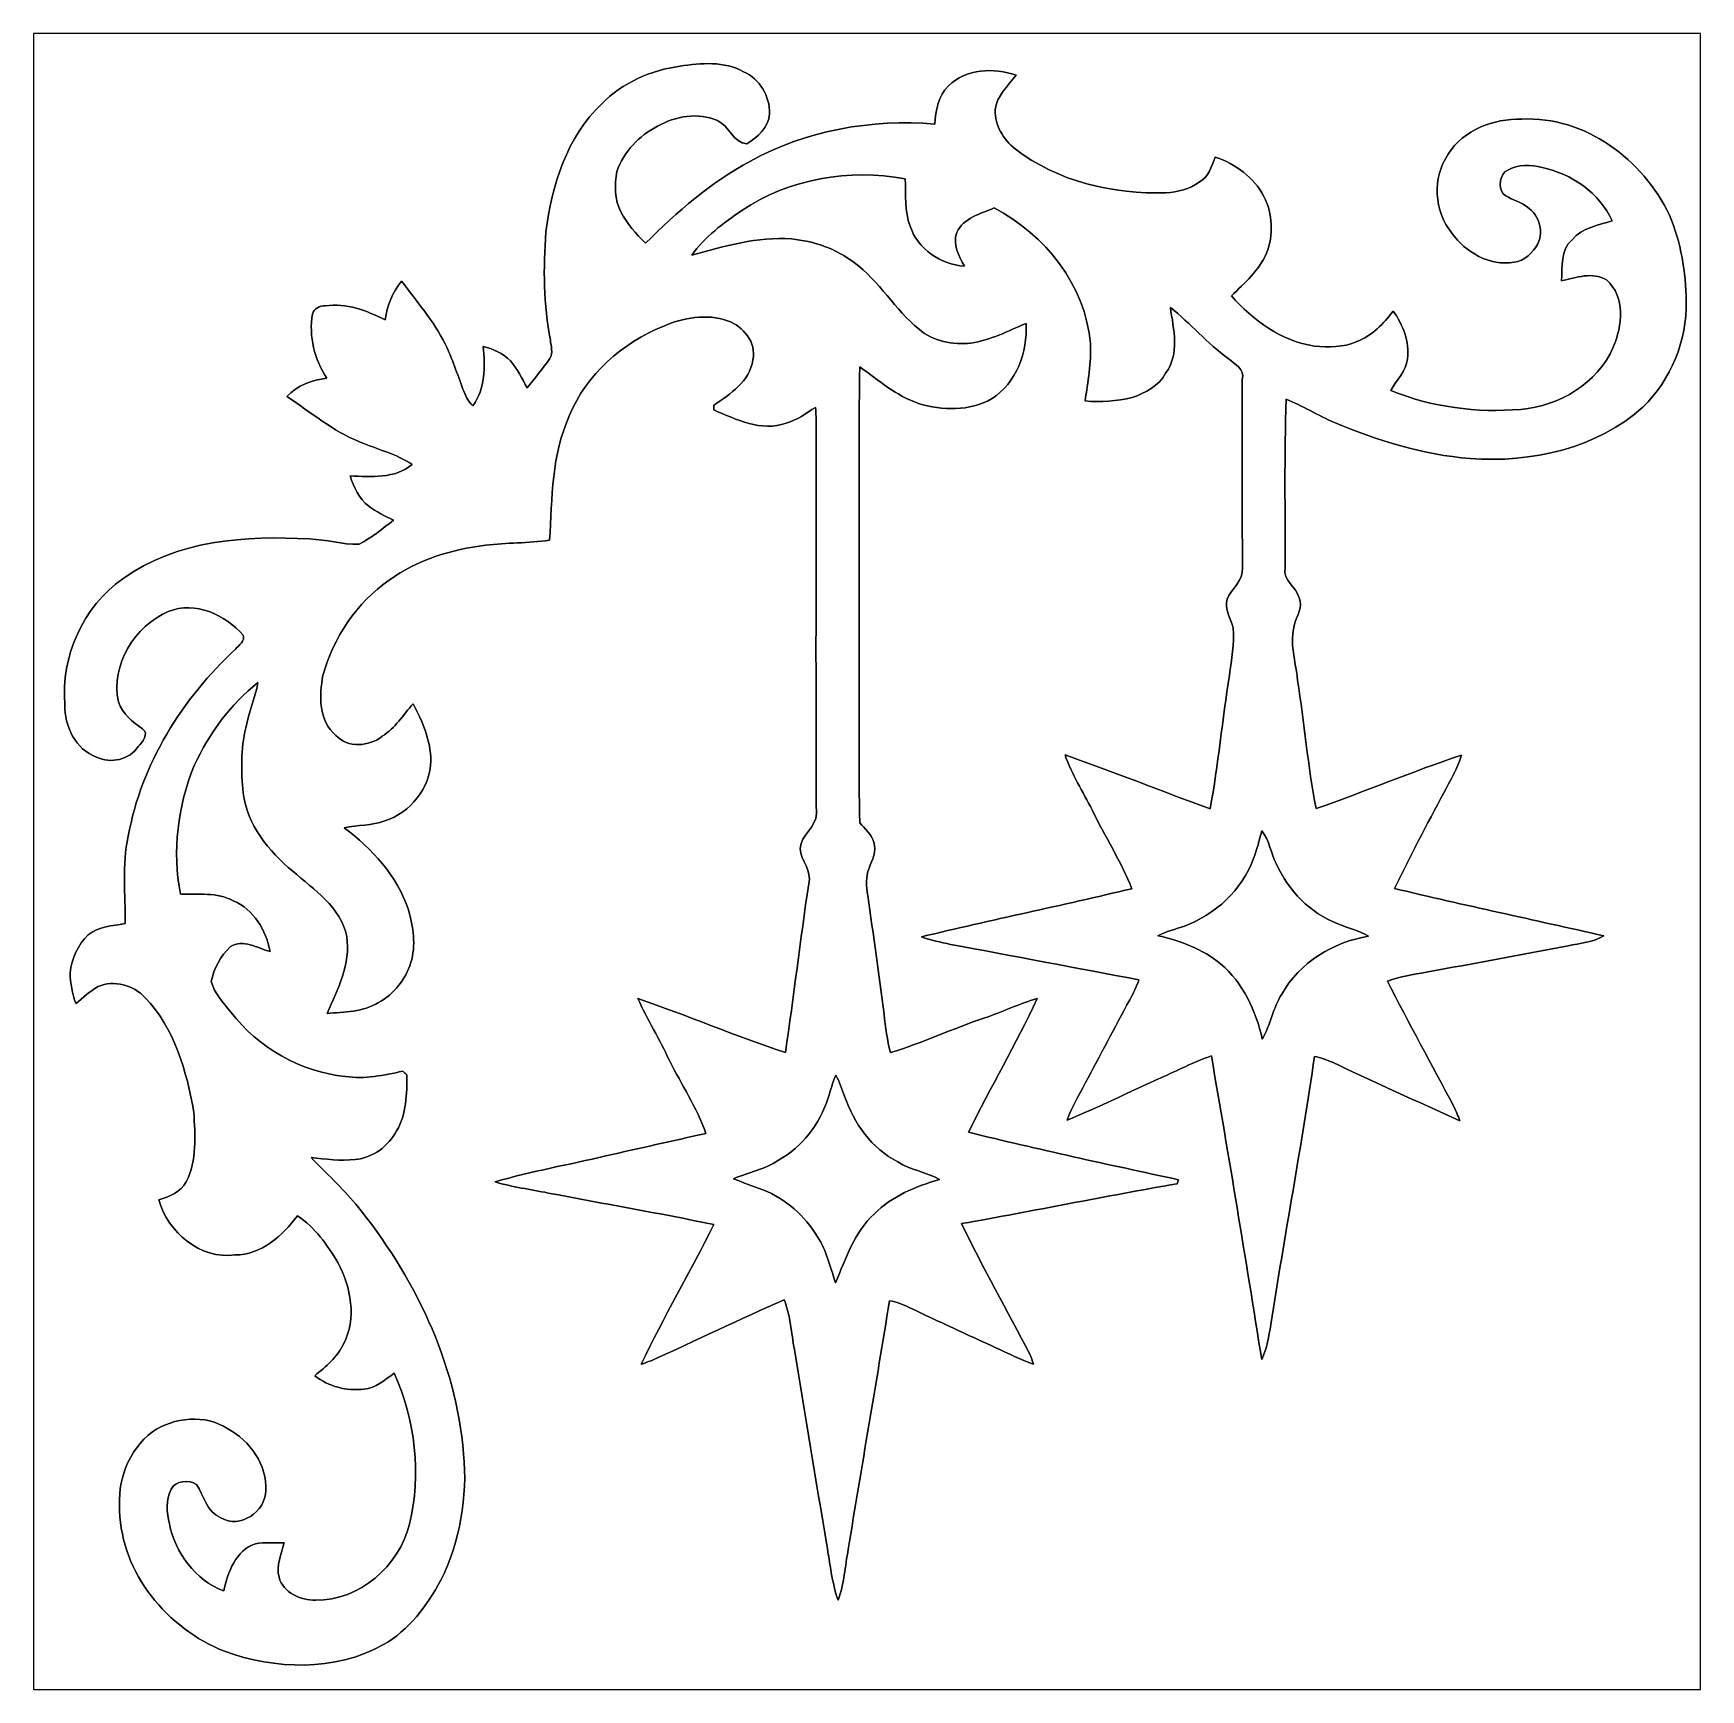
# Model space of a CAD drawing. Header units: centimetres. Extents: x -16.8 to 16.8, y -16.7 to 16.7.
import ezdxf

# ---------------------------------------------------------------- set-up
doc = ezdxf.new("R2010")
doc.units = ezdxf.units.CM
doc.header["$MEASUREMENT"] = 0
doc.layers.add('Layer 1', color=7, linetype='Continuous')

msp = doc.modelspace()

# ---------------------------------------------------------------- linework, layer by layer
at = {"layer": 'Layer 1', "color": 7}
for points, knots in [([(-16.77458, 16.66875), (-16.77458, 16.66875), (16.77458, 16.66875), (16.77458, 16.66875), (16.77458, 16.66875), (16.77458, 16.66875), (16.77458, -16.66875), (16.77458, -16.66875), (16.77458, -16.66875), (16.77458, -16.66875), (-16.77458, -16.66875), (-16.77458, -16.66875), (-16.77458, -16.66875), (-16.77458, -16.66875), (-16.77458, 16.66875), (-16.77458, 16.66875), (-16.77458, 16.66875), (-16.77458, 16.66875), (-16.77458, 16.66875), (-16.77458, 16.66875)], [0, 0, 0, 0, 0.16666667, 0.16666667, 0.16666667, 0.16666667, 0.33333333, 0.33333333, 0.33333333, 0.33333333, 0.5, 0.5, 0.5, 0.5, 0.66666667, 0.66666667, 0.66666667, 0.66666667, 1, 1, 1, 1]), ([(-3.76273, 16.00764), (-4.34975, 15.93109), (-4.91843, 15.67356), (-5.33682, 15.24988), (-5.33682, 15.24988), (-6.03991, 14.58242), (-6.34153, 13.6084), (-6.45971, 12.67142), (-6.45971, 12.67142), (-6.51722, 11.9447), (-6.50734, 11.2081), (-6.37152, 10.4902), (-6.37152, 10.4902), (-6.36164, 10.37343), (-6.30696, 10.23091), (-6.38387, 10.12261), (-6.38387, 10.12261), (-6.52674, 9.9187), (-6.68373, 9.72432), (-6.84107, 9.531), (-6.84107, 9.531), (-6.93949, 9.71973), (-7.03227, 9.91517), (-7.1755, 10.07498), (-7.1755, 10.07498), (-7.32402, 10.22421), (-7.52052, 10.32298), (-7.72548, 10.36779), (-7.72548, 10.36779), (-7.67821, 9.96174), (-7.68103, 9.51653), (-7.93115, 9.17116), (-7.93115, 9.17116), (-8.03381, 9.25865), (-8.08426, 9.38742), (-8.13153, 9.50983), (-8.13153, 9.50983), (-8.24301, 9.81534), (-8.34884, 10.12402), (-8.48854, 10.41894), (-8.48854, 10.41894), (-8.71749, 10.88073), (-9.06251, 11.26949), (-9.36378, 11.68365), (-9.36378, 11.68365), (-9.54617, 11.46069), (-9.65447, 11.18482), (-9.69574, 10.90119), (-9.69574, 10.90119), (-10.06546, 11.0871), (-10.47715, 11.25008), (-10.89836, 11.18235), (-10.89836, 11.18235), (-11.00596, 11.19082), (-11.12908, 11.12837), (-11.15942, 11.02078), (-11.15942, 11.02078), (-11.23244, 10.56675), (-11.11709, 10.11061), (-10.8712, 9.72855), (-10.8712, 9.72855), (-11.17071, 9.68657), (-11.46175, 9.58885), (-11.67165, 9.35814), (-11.67165, 9.35814), (-11.19293, 9.04452), (-10.7509, 8.6614), (-10.21221, 8.44973), (-10.21221, 8.44973), (-9.85979, 8.29557), (-9.47667, 8.20491), (-9.15141, 7.99289), (-9.15141, 7.99289), (-9.49995, 7.69973), (-9.97585, 7.74312), (-10.40095, 7.76111), (-10.40095, 7.76111), (-10.32087, 7.5371), (-10.22103, 7.30391), (-10.02665, 7.15504), (-10.02665, 7.15504), (-9.87284, 7.03933), (-9.70174, 6.94831), (-9.52571, 6.8707), (-9.52571, 6.8707), (-9.7476, 6.69537), (-9.97056, 6.51686), (-10.22138, 6.38387), (-10.22138, 6.38387), (-10.55652, 6.37787), (-10.88143, 6.47982), (-11.21516, 6.49217), (-11.21516, 6.49217), (-12.49257, 6.56696), (-13.9005, 6.46747), (-14.97154, 5.69207), (-14.97154, 5.69207), (-15.77658, 5.13468), (-16.22178, 4.12644), (-16.14135, 3.15595), (-16.14135, 3.15595), (-16.14946, 2.72733), (-15.92756, 2.25284), (-15.50141, 2.10326), (-15.50141, 2.10326), (-15.21778, 1.95862), (-14.8403, 2.0507), (-14.66215, 2.31458), (-14.66215, 2.31458), (-14.59018, 2.39818), (-14.43602, 2.57316), (-14.57678, 2.66982), (-14.57678, 2.66982), (-14.77574, 2.80776), (-14.98812, 2.9718), (-15.06361, 3.2131), (-15.06361, 3.2131), (-15.21566, 3.95958), (-14.74258, 4.73851), (-14.06031, 5.03308), (-14.06031, 5.03308), (-13.51245, 5.24334), (-12.91943, 4.96993), (-12.54972, 4.55648), (-12.54972, 4.55648), (-12.51268, 4.43618), (-12.63826, 4.35292), (-12.70564, 4.27461), (-12.70564, 4.27461), (-13.77985, 3.27519), (-14.60606, 1.96462), (-14.86464, 0.50694), (-14.86464, 0.50694), (-14.99306, -0.07126), (-14.91827, -0.66499), (-14.92814, -1.25095), (-14.92814, -1.25095), (-15.1832, -1.29469), (-15.45872, -1.30634), (-15.66968, -1.47567), (-15.66968, -1.47567), (-15.88029, -1.67464), (-15.99953, -1.9558), (-16.03516, -2.24049), (-16.03516, -2.24049), (-16.03798, -2.45216), (-15.98013, -2.65889), (-15.92157, -2.86068), (-15.92157, -2.86068), (-15.77516, -2.74355), (-15.63829, -2.60914), (-15.47354, -2.51742), (-15.47354, -2.51742), (-15.15145, -2.37631), (-14.75669, -2.48744), (-14.52386, -2.74144), (-14.52386, -2.74144), (-13.93119, -3.36338), (-13.68707, -4.21958), (-13.54737, -5.04578), (-13.54737, -5.04578), (-13.51351, -5.51251), (-13.4814, -6.01486), (-13.69766, -6.44701), (-13.69766, -6.44701), (-13.81019, -6.6548), (-14.0395, -6.74299), (-14.25152, -6.81143), (-14.25152, -6.81143), (-14.06596, -7.46513), (-13.42108, -8.01123), (-12.71834, -7.91845), (-12.71834, -7.91845), (-12.18353, -7.92233), (-11.76302, -7.52828), (-11.45787, -7.13176), (-11.45787, -7.13176), (-11.10791, -7.36353), (-10.85956, -7.71596), (-10.64895, -8.07261), (-10.64895, -8.07261), (-10.37978, -8.56686), (-10.26442, -9.19692), (-10.535, -9.71444), (-10.535, -9.71444), (-10.65636, -9.9822), (-10.89413, -10.16071), (-11.10791, -10.3505), (-11.10791, -10.3505), (-10.83275, -10.56922), (-10.47115, -10.66306), (-10.12225, -10.62073), (-10.12225, -10.62073), (-9.88413, -10.60027), (-9.69857, -10.43234), (-9.51336, -10.29723), (-9.51336, -10.29723), (-9.09532, -11.24232), (-8.95703, -12.33029), (-9.20644, -13.33818), (-9.20644, -13.33818), (-9.41776, -14.18061), (-10.20904, -14.87734), (-11.09345, -14.86606), (-11.09345, -14.86606), (-11.39578, -14.87241), (-11.74785, -14.72071), (-11.8304, -14.40462), (-11.8304, -14.40462), (-11.8932, -14.16791), (-11.78278, -13.93931), (-11.73057, -13.71318), (-11.73057, -13.71318), (-11.92177, -13.71529), (-12.11615, -13.70118), (-12.30559, -13.73187), (-12.30559, -13.73187), (-12.70212, -13.86558), (-12.86298, -14.30972), (-12.94342, -14.68261), (-12.94342, -14.68261), (-13.5128, -14.46918), (-13.91532, -13.91497), (-14.03809, -13.32971), (-14.03809, -13.32971), (-14.09488, -13.10005), (-14.10441, -12.85134), (-14.00316, -12.63297), (-14.00316, -12.63297), (-13.90932, -12.45623), (-13.64403, -12.44212), (-13.49093, -12.53702), (-13.49093, -12.53702), (-13.34382, -12.77373), (-13.28385, -13.08982), (-12.9988, -13.21047), (-12.9988, -13.21047), (-12.62274, -13.43942), (-12.0964, -13.08594), (-12.09887, -12.66225), (-12.09887, -12.66225), (-12.06782, -12.14508), (-12.41778, -11.65507), (-12.86087, -11.41589), (-12.86087, -11.41589), (-13.3163, -11.12273), (-13.94213, -11.17988), (-14.37922, -11.48186), (-14.37922, -11.48186), (-14.86711, -11.84275), (-15.08831, -12.47704), (-15.03786, -13.06901), (-15.03786, -13.06901), (-15.00152, -14.3316), (-14.07513, -15.43756), (-12.93072, -15.89652), (-12.93072, -15.89652), (-11.90801, -16.26306), (-10.71104, -16.31033), (-9.74055, -15.76705), (-9.74055, -15.76705), (-9.21597, -15.47777), (-8.85966, -14.97718), (-8.57356, -14.46565), (-8.57356, -14.46565), (-8.18903, -13.68178), (-8.03557, -12.79066), (-8.11636, -11.92213), (-8.11636, -11.92213), (-8.26946, -10.06757), (-9.11789, -8.32485), (-10.287, -6.89963), (-10.287, -6.89963), (-10.56323, -6.56343), (-10.88602, -6.27168), (-11.18694, -5.95877), (-11.18694, -5.95877), (-10.89131, -5.9877), (-10.59533, -6.03779), (-10.29758, -5.99652), (-10.29758, -5.99652), (-9.94269, -5.97217), (-9.63366, -5.72558), (-9.46468, -5.4229), (-9.46468, -5.4229), (-9.26888, -5.08106), (-9.25336, -4.67819), (-9.25689, -4.29507), (-9.25689, -4.29507), (-9.28476, -4.27073), (-9.31263, -4.24603), (-9.3405, -4.22204), (-9.3405, -4.22204), (-9.71832, -4.29895), (-10.10885, -4.38785), (-10.49549, -4.32541), (-10.49549, -4.32541), (-11.40178, -4.24109), (-12.24809, -3.74579), (-12.80407, -3.03142), (-12.80407, -3.03142), (-12.95083, -2.84162), (-13.13109, -2.65501), (-13.19354, -2.41723), (-13.19354, -2.41723), (-13.15085, -2.15265), (-13.00339, -1.90429), (-12.81571, -1.71697), (-12.81571, -1.71697), (-12.54337, -1.55469), (-12.27455, -1.74272), (-12.00926, -1.81363), (-12.00926, -1.81363), (-12.09075, -1.38677), (-12.33664, -0.96661), (-12.7508, -0.79058), (-12.7508, -0.79058), (-13.07818, -0.61489), (-13.45953, -0.66604), (-13.81584, -0.65723), (-13.81584, -0.65723), (-13.97988, 0.20708), (-13.87158, 1.12007), (-13.53749, 1.93252), (-13.53749, 1.93252), (-13.23834, 2.5714), (-12.81289, 3.16265), (-12.25479, 3.6001), (-12.25479, 3.6001), (-12.313, 3.29001), (-12.44247, 2.99896), (-12.49892, 2.68817), (-12.49892, 2.68817), (-12.60369, 2.26131), (-12.59346, 1.8161), (-12.5543, 1.38112), (-12.5543, 1.38112), (-12.46999, 0.73978), (-12.04242, 0.2032), (-11.55312, -0.19368), (-11.55312, -0.19368), (-11.13261, -0.56833), (-10.58263, -0.91546), (-10.46939, -1.50954), (-10.46939, -1.50954), (-10.38366, -2.06587), (-10.64648, -2.56928), (-10.8652, -3.05788), (-10.8652, -3.05788), (-10.51419, -3.03283), (-10.13601, -3.02895), (-9.82698, -2.83669), (-9.82698, -2.83669), (-9.51512, -2.66947), (-9.28688, -2.36926), (-9.17928, -2.03518), (-9.17928, -2.03518), (-9.07098, -1.68769), (-9.13236, -1.31339), (-9.22655, -0.97049), (-9.22655, -0.97049), (-9.45339, -0.29069), (-9.95715, 0.25506), (-10.52019, 0.67945), (-10.52019, 0.67945), (-10.24819, 0.73448), (-9.96456, 0.72284), (-9.70068, 0.81739), (-9.70068, 0.81739), (-9.18704, 0.98601), (-8.79087, 1.48167), (-8.77323, 2.02671), (-8.77323, 2.02671), (-8.78311, 2.43452), (-8.93939, 2.82187), (-9.13518, 3.17359), (-9.13518, 3.17359), (-9.33274, 2.94922), (-9.49607, 2.68464), (-9.75289, 2.5206), (-9.75289, 2.5206), (-10.01854, 2.31211), (-10.44575, 2.28106), (-10.69023, 2.53788), (-10.69023, 2.53788), (-11.03454, 2.83492), (-11.02783, 3.33728), (-10.94634, 3.74579), (-10.94634, 3.74579), (-10.73468, 4.51026), (-10.26971, 5.20947), (-9.61249, 5.66103), (-9.61249, 5.66103), (-9.0491, 6.0773), (-8.36083, 6.27662), (-7.67433, 6.36764), (-7.67433, 6.36764), (-7.24676, 6.41562), (-6.81426, 6.40715), (-6.38704, 6.4643), (-6.38704, 6.4643), (-6.33801, 7.3092), (-6.34647, 8.19609), (-5.98417, 8.98066), (-5.98417, 8.98066), (-5.6455, 9.80863), (-4.92266, 10.43728), (-4.10386, 10.77101), (-4.10386, 10.77101), (-3.69923, 10.94599), (-3.23215, 11.03136), (-2.80494, 10.88319), (-2.80494, 10.88319), (-2.48814, 10.77172), (-2.22038, 10.44646), (-2.29764, 10.09579), (-2.29764, 10.09579), (-2.36044, 9.66223), (-2.75026, 9.40894), (-3.08257, 9.18281), (-3.08257, 9.18281), (-3.08293, 9.15952), (-3.08363, 9.11296), (-3.08398, 9.08967), (-3.08398, 9.08967), (-2.63031, 8.89317), (-2.12937, 8.6487), (-1.62807, 8.82156), (-1.62807, 8.82156), (-1.40723, 8.88083), (-1.22696, 9.02088), (-1.03752, 9.14012), (-1.03752, 9.14012), (-1.01776, 8.96796), (-1.01918, 8.7944), (-1.02059, 8.62154), (-1.02059, 8.62154), (-1.03117, 7.11764), (-1.02023, 5.61375), (-1.02764, 4.10986), (-1.02764, 4.10986), (-1.01106, 3.06141), (-1.03893, 2.0126), (-1.01671, 0.96414), (-1.01671, 0.96414), (-1.01918, 0.68721), (-1.33385, 0.53552), (-1.34514, 0.26176), (-1.34514, 0.26176), (-1.32786, 0.0127), (-1.10561, -0.1905), (-1.17299, -0.4512), (-1.17299, -0.4512), (-1.34338, -1.58044), (-1.47355, -2.71568), (-1.64218, -3.84528), (-1.64218, -3.84528), (-2.64336, -3.51649), (-3.61244, -3.09492), (-4.61151, -2.76049), (-4.61151, -2.76049), (-4.40937, -3.1817), (-4.17689, -3.5874), (-3.97298, -4.00791), (-3.97298, -4.00791), (-3.73345, -4.49721), (-3.41806, -4.95335), (-3.2445, -5.47264), (-3.2445, -5.47264), (-3.91301, -5.62681), (-4.58364, -5.76968), (-5.25216, -5.9249), (-5.25216, -5.9249), (-5.9944, -6.10482), (-6.75146, -6.23006), (-7.48383, -6.44842), (-7.48383, -6.44842), (-7.13599, -6.55532), (-6.77333, -6.59659), (-6.41844, -6.67244), (-6.41844, -6.67244), (-5.30578, -6.88164), (-4.19065, -7.08166), (-3.08116, -7.30532), (-3.08116, -7.30532), (-3.55, -8.25324), (-4.09116, -9.16411), (-4.54272, -10.11978), (-4.54272, -10.11978), (-4.4764, -10.09721), (-4.40972, -10.07428), (-4.34481, -10.04746), (-4.34481, -10.04746), (-3.4484, -9.64565), (-2.5654, -9.21526), (-1.66511, -8.82156), (-1.66511, -8.82156), (-1.54129, -9.14118), (-1.52329, -9.48831), (-1.46156, -9.8231), (-1.46156, -9.8231), (-1.24813, -11.13578), (-1.02764, -12.44741), (-0.80857, -13.75939), (-0.80857, -13.75939), (-0.74471, -14.12981), (-0.7052, -14.50693), (-0.58349, -14.86535), (-0.58349, -14.86535), (-0.45649, -14.53868), (-0.44238, -14.18555), (-0.37677, -13.84512), (-0.37677, -13.84512), (-0.1083, -12.17612), (0.18521, -10.51101), (0.45156, -8.84167), (0.45156, -8.84167), (0.59619, -8.86072), (0.72884, -8.92281), (0.86113, -8.98207), (0.86113, -8.98207), (1.43616, -9.25618), (2.01507, -9.52253), (2.59468, -9.78676), (2.59468, -9.78676), (2.84586, -9.89824), (3.08963, -10.02877), (3.35139, -10.1159), (3.35139, -10.1159), (3.3274, -10.04746), (3.30412, -9.97902), (3.27413, -9.91341), (3.27413, -9.91341), (2.82152, -9.03676), (2.32939, -8.17915), (1.90429, -7.28874), (1.90429, -7.28874), (3.35245, -7.03227), (4.79425, -6.73841), (6.24276, -6.48547), (6.24276, -6.48547), (6.2484, -6.46536), (6.25934, -6.42479), (6.26498, -6.40468), (6.26498, -6.40468), (4.85493, -6.10059), (3.44382, -5.79437), (2.04329, -5.45077), (2.04329, -5.45077), (2.4832, -4.54448), (3.00249, -3.677), (3.42159, -2.76013), (3.42159, -2.76013), (3.06141, -2.86068), (2.72591, -3.03001), (2.37102, -3.14572), (2.37102, -3.14572), (1.73179, -3.36303), (1.11725, -3.64984), (0.47096, -3.84669), (0.47096, -3.84669), (0.40534, -3.59375), (0.37324, -3.3341), (0.3429, -3.07552), (0.3429, -3.07552), (0.24201, -2.27718), (0.12841, -1.48061), (0.01658, -0.68368), (0.01658, -0.68368), (-0.01411, -0.50236), (-0.0321, -0.30692), (0.04233, -0.133), (0.04233, -0.133), (0.10407, 0.0321), (0.2032, 0.20391), (0.13476, 0.387), (0.13476, 0.387), (0.09243, 0.54751), (-0.04163, 0.65864), (-0.1464, 0.77788), (-0.1464, 0.77788), (-0.17251, 1.82951), (-0.15311, 2.88184), (-0.15875, 3.93347), (-0.15875, 3.93347), (-0.15099, 5.94113), (-0.17463, 7.94914), (-0.1464, 9.9568), (-0.1464, 9.9568), (0.23142, 9.68834), (0.58879, 9.36942), (1.03611, 9.21949), (1.03611, 9.21949), (1.51377, 9.07415), (2.06234, 9.05792), (2.50684, 9.31263), (2.50684, 9.31263), (3.00884, 9.6266), (3.23427, 10.25384), (3.19969, 10.82746), (3.19969, 10.82746), (2.83633, 10.67929), (2.48144, 10.48985), (2.0888, 10.4334), (2.0888, 10.4334), (1.72649, 10.39812), (1.32821, 10.46762), (1.04669, 10.7128), (1.04669, 10.7128), (0.56162, 11.11003), (0.24871, 11.67941), (-0.25682, 12.05477), (-0.25682, 12.05477), (-0.62054, 12.33099), (-1.06468, 12.48833), (-1.518, 12.52996), (-1.518, 12.52996), (-2.20521, 12.57829), (-2.87267, 12.38673), (-3.52566, 12.20117), (-3.52566, 12.20117), (-3.26743, 12.57617), (-2.88925, 12.84746), (-2.51954, 13.10322), (-2.51954, 13.10322), (-1.56739, 13.7481), (-0.35631, 13.94495), (0.76659, 13.73964), (0.76659, 13.73964), (0.7874, 13.42214), (0.75389, 13.09229), (0.86748, 12.78855), (0.86748, 12.78855), (1.01776, 12.32782), (1.48519, 12.01596), (1.95968, 11.98245), (1.95968, 11.98245), (1.84891, 12.18777), (1.72438, 12.41778), (1.80481, 12.65872), (1.80481, 12.65872), (1.94522, 12.95647), (2.28388, 13.03479), (2.55799, 13.15367), (2.55799, 13.15367), (3.58175, 12.61816), (4.39808, 11.59969), (4.49509, 10.42494), (4.49509, 10.42494), (4.51379, 10.03617), (4.44853, 9.652), (4.38714, 9.27029), (4.38714, 9.27029), (4.70288, 9.23502), (5.02638, 9.26536), (5.33471, 9.33944), (5.33471, 9.33944), (5.60035, 9.42693), (5.87199, 9.57333), (6.00957, 9.82804), (6.00957, 9.82804), (6.29532, 10.21045), (6.16902, 10.71774), (6.10411, 11.15307), (6.10411, 11.15307), (6.5084, 10.82993), (6.84495, 10.42882), (7.26652, 10.12472), (7.26652, 10.12472), (7.39528, 10.0076), (7.60942, 9.91411), (7.55121, 9.69821), (7.55121, 9.69821), (7.55509, 8.43456), (7.54521, 7.17091), (7.55544, 5.90726), (7.55544, 5.90726), (7.57731, 5.65291), (7.3279, 5.49381), (7.24606, 5.27756), (7.24606, 5.27756), (7.18044, 5.07683), (7.3279, 4.89056), (7.37059, 4.70288), (7.37059, 4.70288), (7.39457, 4.38326), (7.33742, 4.06682), (7.29121, 3.75214), (7.29121, 3.75214), (7.15292, 2.85644), (7.06861, 1.95227), (6.90527, 1.0608), (6.90527, 1.0608), (5.92878, 1.41393), (4.96535, 1.80305), (3.98568, 2.14595), (3.98568, 2.14595), (4.11374, 1.7526), (4.3494, 1.40688), (4.52896, 1.03681), (4.52896, 1.03681), (4.78825, 0.50553), (5.10857, 0.00247), (5.32977, -0.54681), (5.32977, -0.54681), (3.92112, -0.88441), (2.50119, -1.17475), (1.09432, -1.51765), (1.09432, -1.51765), (1.28446, -1.58574), (1.48272, -1.62666), (1.68063, -1.66723), (1.68063, -1.66723), (2.94534, -1.90112), (4.20864, -2.14383), (5.47229, -2.38196), (5.47229, -2.38196), (5.42325, -2.5206), (5.3594, -2.65324), (5.28849, -2.78165), (5.28849, -2.78165), (4.9844, -3.33904), (4.693, -3.90349), (4.39102, -4.46193), (4.39102, -4.46193), (4.26261, -4.70676), (4.12044, -4.94665), (4.02449, -5.207), (4.02449, -5.207), (4.66266, -4.94418), (5.28108, -4.63691), (5.9115, -4.35681), (5.9115, -4.35681), (6.24911, -4.20652), (6.57754, -4.03119), (6.92926, -3.91442), (6.92926, -3.91442), (7.28416, -5.94642), (7.61647, -7.98301), (7.94173, -10.0203), (7.94173, -10.0203), (8.05039, -9.80228), (8.08567, -9.55781), (8.12412, -9.32039), (8.12412, -9.32039), (8.40775, -7.51946), (8.74077, -5.72558), (9.00536, -3.92218), (9.00536, -3.92218), (9.12883, -3.95041), (9.24807, -3.99133), (9.36449, -4.04178), (9.36449, -4.04178), (10.2168, -4.43653), (11.06876, -4.83306), (11.92601, -5.21723), (11.92601, -5.21723), (11.89249, -5.11528), (11.84981, -5.01615), (11.80218, -4.9209), (11.80218, -4.9209), (11.36015, -4.0834), (10.90013, -3.25473), (10.47291, -2.40947), (10.47291, -2.40947), (10.72303, -2.30717), (10.99432, -2.28212), (11.25643, -2.22568), (11.25643, -2.22568), (12.20787, -2.05669), (13.15649, -1.87396), (14.10617, -1.69545), (14.10617, -1.69545), (14.35065, -1.65029), (14.60923, -1.62243), (14.82937, -1.49684), (14.82937, -1.49684), (13.42566, -1.17863), (12.01702, -0.87877), (10.61685, -0.54398), (10.61685, -0.54398), (10.92271, 0.10866), (11.26772, 0.7426), (11.60568, 1.37901), (11.60568, 1.37901), (11.73021, 1.62913), (11.88156, 1.86902), (11.96093, 2.13924), (11.96093, 2.13924), (10.97456, 1.81469), (10.01889, 1.40406), (9.03711, 1.06609), (9.03711, 1.06609), (8.86707, 1.92088), (8.80498, 2.79188), (8.66246, 3.65125), (8.66246, 3.65125), (8.62965, 4.02625), (8.49277, 4.40584), (8.6046, 4.78014), (8.6046, 4.78014), (8.65117, 4.95124), (8.78099, 5.12445), (8.69315, 5.30754), (8.69315, 5.30754), (8.64341, 5.53332), (8.36224, 5.64974), (8.41622, 5.90762), (8.41622, 5.90762), (8.4134, 7.04039), (8.39752, 8.17421), (8.4328, 9.30663), (8.4328, 9.30663), (8.76688, 9.17328), (9.07239, 8.97714), (9.404, 8.83744), (9.404, 8.83744), (10.27465, 8.46949), (11.19046, 8.18832), (12.13661, 8.11071), (12.13661, 8.11071), (13.36463, 8.02076), (14.6812, 8.30792), (15.61677, 9.14859), (15.61677, 9.14859), (16.17662, 9.70033), (16.49977, 10.48456), (16.4846, 11.27125), (16.4846, 11.27125), (16.47402, 11.86321), (16.38088, 12.46258), (16.14629, 13.00903), (16.14629, 13.00903), (15.61536, 14.12557), (14.44942, 15.00964), (13.17554, 14.9419), (13.17554, 14.9419), (12.61251, 14.95425), (11.99903, 14.73341), (11.69494, 14.23494), (11.69494, 14.23494), (11.36826, 13.76892), (11.41271, 13.087), (11.76726, 12.64885), (11.76726, 12.64885), (12.04842, 12.26185), (12.52749, 11.97363), (13.01997, 12.06359), (13.01997, 12.06359), (13.23128, 12.0844), (13.40167, 12.25444), (13.49516, 12.43471), (13.49516, 12.43471), (13.63592, 12.70247), (13.50257, 13.06336), (13.24151, 13.2013), (13.24151, 13.2013), (13.10605, 13.30113), (12.92895, 13.3283), (12.80125, 13.43731), (12.80125, 13.43731), (12.70071, 13.58089), (12.72822, 13.83101), (12.89262, 13.91779), (12.89262, 13.91779), (13.10428, 14.02644), (13.35687, 14.03562), (13.583, 13.96718), (13.583, 13.96718), (14.18202, 13.84476), (14.73482, 13.45882), (14.99482, 12.89614), (14.99482, 12.89614), (14.71366, 12.80336), (14.39051, 12.75715), (14.18907, 12.51585), (14.18907, 12.51585), (13.94742, 12.30701), (13.99611, 11.96904), (13.97635, 11.68576), (13.97635, 11.68576), (14.27162, 11.7542), (14.59406, 11.87767), (14.87981, 11.70481), (14.87981, 11.70481), (15.2654, 11.36297), (15.19837, 10.77913), (15.01599, 10.35085), (15.01599, 10.35085), (14.70131, 9.61884), (13.9319, 9.17011), (13.15791, 9.10026), (13.15791, 9.10026), (12.27279, 9.02441), (11.36544, 9.14541), (10.54065, 9.47914), (10.54065, 9.47914), (10.65424, 9.69151), (10.84756, 9.86578), (10.87402, 10.11731), (10.87402, 10.11731), (10.91353, 10.45986), (10.79006, 10.8077), (10.5851, 11.07969), (10.5851, 11.07969), (10.39707, 10.81934), (10.15859, 10.58439), (9.85555, 10.46409), (9.85555, 10.46409), (9.58956, 10.34309), (9.28546, 10.34944), (9.00148, 10.37519), (9.00148, 10.37519), (8.33473, 10.47256), (7.76852, 10.89413), (7.33107, 11.3859), (7.33107, 11.3859), (7.6013, 11.64167), (7.88423, 11.8999), (8.04192, 12.24456), (8.04192, 12.24456), (8.18268, 12.61004), (8.16398, 13.03549), (7.98654, 13.38474), (7.98654, 13.38474), (7.78545, 13.76927), (7.41786, 14.04514), (7.00899, 14.17532), (7.00899, 14.17532), (6.92926, 13.99258), (6.87634, 13.77386), (6.68232, 13.67472), (6.68232, 13.67472), (6.49358, 13.52585), (6.24946, 13.47752), (6.01557, 13.46059), (6.01557, 13.46059), (4.94947, 13.42355), (3.83857, 13.68284), (2.98132, 14.34077), (2.98132, 14.34077), (2.74849, 14.53339), (2.56505, 14.81737), (2.57951, 15.13029), (2.57951, 15.13029), (2.61056, 15.41286), (2.83739, 15.61324), (3.00108, 15.82843), (3.00108, 15.82843), (2.55305, 15.97307), (1.98967, 15.9706), (1.64042, 15.60971), (1.64042, 15.60971), (1.43051, 15.41074), (1.38501, 15.11512), (1.36596, 14.84171), (1.36596, 14.84171), (0.09278, 14.94896), (-1.22414, 14.71789), (-2.34633, 14.09453), (-2.34633, 14.09453), (-3.1429, 13.67437), (-3.82058, 13.07253), (-4.4577, 12.44459), (-4.4577, 12.44459), (-4.64785, 12.63297), (-4.82671, 12.83617), (-4.95335, 13.07359), (-4.95335, 13.07359), (-5.08247, 13.32089), (-5.08106, 13.61757), (-5.03096, 13.88569), (-5.03096, 13.88569), (-4.90291, 14.28821), (-4.58364, 14.60394), (-4.21746, 14.80009), (-4.21746, 14.80009), (-3.85445, 15.00011), (-3.40078, 15.08654), (-3.0099, 14.91403), (-3.0099, 14.91403), (-2.77319, 14.80397), (-2.69346, 14.46918), (-2.41935, 14.44449), (-2.41935, 14.44449), (-2.19992, 14.57784), (-1.97838, 14.77504), (-1.96074, 15.05056), (-1.96074, 15.05056), (-1.95227, 15.40087), (-2.15865, 15.75541), (-2.48356, 15.89687), (-2.48356, 15.89687), (-2.8762, 16.11277), (-3.33798, 16.0715), (-3.76273, 16.00764)], [0, 0, 0, 0, 0.004, 0.004, 0.004, 0.004, 0.008, 0.008, 0.008, 0.008, 0.012, 0.012, 0.012, 0.012, 0.016, 0.016, 0.016, 0.016, 0.02, 0.02, 0.02, 0.02, 0.024, 0.024, 0.024, 0.024, 0.028, 0.028, 0.028, 0.028, 0.032, 0.032, 0.032, 0.032, 0.036, 0.036, 0.036, 0.036, 0.04, 0.04, 0.04, 0.04, 0.044, 0.044, 0.044, 0.044, 0.048, 0.048, 0.048, 0.048, 0.052, 0.052, 0.052, 0.052, 0.056, 0.056, 0.056, 0.056, 0.06, 0.06, 0.06, 0.06, 0.064, 0.064, 0.064, 0.064, 0.068, 0.068, 0.068, 0.068, 0.072, 0.072, 0.072, 0.072, 0.076, 0.076, 0.076, 0.076, 0.08, 0.08, 0.08, 0.08, 0.084, 0.084, 0.084, 0.084, 0.088, 0.088, 0.088, 0.088, 0.092, 0.092, 0.092, 0.092, 0.096, 0.096, 0.096, 0.096, 0.1, 0.1, 0.1, 0.1, 0.104, 0.104, 0.104, 0.104, 0.108, 0.108, 0.108, 0.108, 0.112, 0.112, 0.112, 0.112, 0.116, 0.116, 0.116, 0.116, 0.12, 0.12, 0.12, 0.12, 0.124, 0.124, 0.124, 0.124, 0.128, 0.128, 0.128, 0.128, 0.132, 0.132, 0.132, 0.132, 0.136, 0.136, 0.136, 0.136, 0.14, 0.14, 0.14, 0.14, 0.144, 0.144, 0.144, 0.144, 0.148, 0.148, 0.148, 0.148, 0.152, 0.152, 0.152, 0.152, 0.156, 0.156, 0.156, 0.156, 0.16, 0.16, 0.16, 0.16, 0.164, 0.164, 0.164, 0.164, 0.168, 0.168, 0.168, 0.168, 0.172, 0.172, 0.172, 0.172, 0.176, 0.176, 0.176, 0.176, 0.18, 0.18, 0.18, 0.18, 0.184, 0.184, 0.184, 0.184, 0.188, 0.188, 0.188, 0.188, 0.192, 0.192, 0.192, 0.192, 0.196, 0.196, 0.196, 0.196, 0.2, 0.2, 0.2, 0.2, 0.204, 0.204, 0.204, 0.204, 0.208, 0.208, 0.208, 0.208, 0.212, 0.212, 0.212, 0.212, 0.216, 0.216, 0.216, 0.216, 0.22, 0.22, 0.22, 0.22, 0.224, 0.224, 0.224, 0.224, 0.228, 0.228, 0.228, 0.228, 0.232, 0.232, 0.232, 0.232, 0.236, 0.236, 0.236, 0.236, 0.24, 0.24, 0.24, 0.24, 0.244, 0.244, 0.244, 0.244, 0.248, 0.248, 0.248, 0.248, 0.252, 0.252, 0.252, 0.252, 0.256, 0.256, 0.256, 0.256, 0.26, 0.26, 0.26, 0.26, 0.264, 0.264, 0.264, 0.264, 0.268, 0.268, 0.268, 0.268, 0.272, 0.272, 0.272, 0.272, 0.276, 0.276, 0.276, 0.276, 0.28, 0.28, 0.28, 0.28, 0.284, 0.284, 0.284, 0.284, 0.288, 0.288, 0.288, 0.288, 0.292, 0.292, 0.292, 0.292, 0.296, 0.296, 0.296, 0.296, 0.3, 0.3, 0.3, 0.3, 0.304, 0.304, 0.304, 0.304, 0.308, 0.308, 0.308, 0.308, 0.312, 0.312, 0.312, 0.312, 0.316, 0.316, 0.316, 0.316, 0.32, 0.32, 0.32, 0.32, 0.324, 0.324, 0.324, 0.324, 0.328, 0.328, 0.328, 0.328, 0.332, 0.332, 0.332, 0.332, 0.336, 0.336, 0.336, 0.336, 0.34, 0.34, 0.34, 0.34, 0.344, 0.344, 0.344, 0.344, 0.348, 0.348, 0.348, 0.348, 0.352, 0.352, 0.352, 0.352, 0.356, 0.356, 0.356, 0.356, 0.36, 0.36, 0.36, 0.36, 0.364, 0.364, 0.364, 0.364, 0.368, 0.368, 0.368, 0.368, 0.372, 0.372, 0.372, 0.372, 0.376, 0.376, 0.376, 0.376, 0.38, 0.38, 0.38, 0.38, 0.384, 0.384, 0.384, 0.384, 0.388, 0.388, 0.388, 0.388, 0.392, 0.392, 0.392, 0.392, 0.396, 0.396, 0.396, 0.396, 0.4, 0.4, 0.4, 0.4, 0.404, 0.404, 0.404, 0.404, 0.408, 0.408, 0.408, 0.408, 0.412, 0.412, 0.412, 0.412, 0.416, 0.416, 0.416, 0.416, 0.42, 0.42, 0.42, 0.42, 0.424, 0.424, 0.424, 0.424, 0.428, 0.428, 0.428, 0.428, 0.432, 0.432, 0.432, 0.432, 0.436, 0.436, 0.436, 0.436, 0.44, 0.44, 0.44, 0.44, 0.444, 0.444, 0.444, 0.444, 0.448, 0.448, 0.448, 0.448, 0.452, 0.452, 0.452, 0.452, 0.456, 0.456, 0.456, 0.456, 0.46, 0.46, 0.46, 0.46, 0.464, 0.464, 0.464, 0.464, 0.468, 0.468, 0.468, 0.468, 0.472, 0.472, 0.472, 0.472, 0.476, 0.476, 0.476, 0.476, 0.48, 0.48, 0.48, 0.48, 0.484, 0.484, 0.484, 0.484, 0.488, 0.488, 0.488, 0.488, 0.492, 0.492, 0.492, 0.492, 0.496, 0.496, 0.496, 0.496, 0.5, 0.5, 0.5, 0.5, 0.504, 0.504, 0.504, 0.504, 0.508, 0.508, 0.508, 0.508, 0.512, 0.512, 0.512, 0.512, 0.516, 0.516, 0.516, 0.516, 0.52, 0.52, 0.52, 0.52, 0.524, 0.524, 0.524, 0.524, 0.528, 0.528, 0.528, 0.528, 0.532, 0.532, 0.532, 0.532, 0.536, 0.536, 0.536, 0.536, 0.54, 0.54, 0.54, 0.54, 0.544, 0.544, 0.544, 0.544, 0.548, 0.548, 0.548, 0.548, 0.552, 0.552, 0.552, 0.552, 0.556, 0.556, 0.556, 0.556, 0.56, 0.56, 0.56, 0.56, 0.564, 0.564, 0.564, 0.564, 0.568, 0.568, 0.568, 0.568, 0.572, 0.572, 0.572, 0.572, 0.576, 0.576, 0.576, 0.576, 0.58, 0.58, 0.58, 0.58, 0.584, 0.584, 0.584, 0.584, 0.588, 0.588, 0.588, 0.588, 0.592, 0.592, 0.592, 0.592, 0.596, 0.596, 0.596, 0.596, 0.6, 0.6, 0.6, 0.6, 0.604, 0.604, 0.604, 0.604, 0.608, 0.608, 0.608, 0.608, 0.612, 0.612, 0.612, 0.612, 0.616, 0.616, 0.616, 0.616, 0.62, 0.62, 0.62, 0.62, 0.624, 0.624, 0.624, 0.624, 0.628, 0.628, 0.628, 0.628, 0.632, 0.632, 0.632, 0.632, 0.636, 0.636, 0.636, 0.636, 0.64, 0.64, 0.64, 0.64, 0.644, 0.644, 0.644, 0.644, 0.648, 0.648, 0.648, 0.648, 0.652, 0.652, 0.652, 0.652, 0.656, 0.656, 0.656, 0.656, 0.66, 0.66, 0.66, 0.66, 0.664, 0.664, 0.664, 0.664, 0.668, 0.668, 0.668, 0.668, 0.672, 0.672, 0.672, 0.672, 0.676, 0.676, 0.676, 0.676, 0.68, 0.68, 0.68, 0.68, 0.684, 0.684, 0.684, 0.684, 0.688, 0.688, 0.688, 0.688, 0.692, 0.692, 0.692, 0.692, 0.696, 0.696, 0.696, 0.696, 0.7, 0.7, 0.7, 0.7, 0.704, 0.704, 0.704, 0.704, 0.708, 0.708, 0.708, 0.708, 0.712, 0.712, 0.712, 0.712, 0.716, 0.716, 0.716, 0.716, 0.72, 0.72, 0.72, 0.72, 0.724, 0.724, 0.724, 0.724, 0.728, 0.728, 0.728, 0.728, 0.732, 0.732, 0.732, 0.732, 0.736, 0.736, 0.736, 0.736, 0.74, 0.74, 0.74, 0.74, 0.744, 0.744, 0.744, 0.744, 0.748, 0.748, 0.748, 0.748, 0.752, 0.752, 0.752, 0.752, 0.756, 0.756, 0.756, 0.756, 0.76, 0.76, 0.76, 0.76, 0.764, 0.764, 0.764, 0.764, 0.768, 0.768, 0.768, 0.768, 0.772, 0.772, 0.772, 0.772, 0.776, 0.776, 0.776, 0.776, 0.78, 0.78, 0.78, 0.78, 0.784, 0.784, 0.784, 0.784, 0.788, 0.788, 0.788, 0.788, 0.792, 0.792, 0.792, 0.792, 0.796, 0.796, 0.796, 0.796, 0.8, 0.8, 0.8, 0.8, 0.804, 0.804, 0.804, 0.804, 0.808, 0.808, 0.808, 0.808, 0.812, 0.812, 0.812, 0.812, 0.816, 0.816, 0.816, 0.816, 0.82, 0.82, 0.82, 0.82, 0.824, 0.824, 0.824, 0.824, 0.828, 0.828, 0.828, 0.828, 0.832, 0.832, 0.832, 0.832, 0.836, 0.836, 0.836, 0.836, 0.84, 0.84, 0.84, 0.84, 0.844, 0.844, 0.844, 0.844, 0.848, 0.848, 0.848, 0.848, 0.852, 0.852, 0.852, 0.852, 0.856, 0.856, 0.856, 0.856, 0.86, 0.86, 0.86, 0.86, 0.864, 0.864, 0.864, 0.864, 0.868, 0.868, 0.868, 0.868, 0.872, 0.872, 0.872, 0.872, 0.876, 0.876, 0.876, 0.876, 0.88, 0.88, 0.88, 0.88, 0.884, 0.884, 0.884, 0.884, 0.888, 0.888, 0.888, 0.888, 0.892, 0.892, 0.892, 0.892, 0.896, 0.896, 0.896, 0.896, 0.9, 0.9, 0.9, 0.9, 0.904, 0.904, 0.904, 0.904, 0.908, 0.908, 0.908, 0.908, 0.912, 0.912, 0.912, 0.912, 0.916, 0.916, 0.916, 0.916, 0.92, 0.92, 0.92, 0.92, 0.924, 0.924, 0.924, 0.924, 0.928, 0.928, 0.928, 0.928, 0.932, 0.932, 0.932, 0.932, 0.936, 0.936, 0.936, 0.936, 0.94, 0.94, 0.94, 0.94, 0.944, 0.944, 0.944, 0.944, 0.948, 0.948, 0.948, 0.948, 0.952, 0.952, 0.952, 0.952, 0.956, 0.956, 0.956, 0.956, 0.96, 0.96, 0.96, 0.96, 0.964, 0.964, 0.964, 0.964, 0.968, 0.968, 0.968, 0.968, 0.972, 0.972, 0.972, 0.972, 0.976, 0.976, 0.976, 0.976, 0.98, 0.98, 0.98, 0.98, 0.984, 0.984, 0.984, 0.984, 0.988, 0.988, 0.988, 0.988, 0.992, 0.992, 0.992, 0.992, 1, 1, 1, 1]), ([(7.94773, 0.61419), (8.10331, 0.42122), (8.12094, 0.16157), (8.23948, -0.05186), (8.23948, -0.05186), (8.47584, -0.58984), (8.91928, -1.0414), (9.47102, -1.25236), (9.47102, -1.25236), (9.6774, -1.33703), (9.89753, -1.39277), (10.09332, -1.50283), (10.09332, -1.50283), (9.38212, -1.62313), (8.70409, -2.0253), (8.34919, -2.66735), (8.34919, -2.66735), (8.16469, -2.94534), (8.12306, -3.28824), (7.95443, -3.57293), (7.95443, -3.57293), (7.82532, -3.0039), (7.56638, -2.44228), (7.11482, -2.05811), (7.11482, -2.05811), (6.7504, -1.76389), (6.30872, -1.58856), (5.85399, -1.49401), (5.85399, -1.49401), (6.02262, -1.40653), (6.20783, -1.36172), (6.38634, -1.29963), (6.38634, -1.29963), (7.00899, -1.06821), (7.54944, -0.57397), (7.77487, 0.05821), (7.77487, 0.05821), (7.85072, 0.23742), (7.88882, 0.42933), (7.94773, 0.61419)], [0, 0, 0, 0, 0.09090909, 0.09090909, 0.09090909, 0.09090909, 0.18181818, 0.18181818, 0.18181818, 0.18181818, 0.27272727, 0.27272727, 0.27272727, 0.27272727, 0.36363636, 0.36363636, 0.36363636, 0.36363636, 0.45454545, 0.45454545, 0.45454545, 0.45454545, 0.54545455, 0.54545455, 0.54545455, 0.54545455, 0.63636364, 0.63636364, 0.63636364, 0.63636364, 0.72727273, 0.72727273, 0.72727273, 0.72727273, 0.81818182, 0.81818182, 0.81818182, 0.81818182, 1, 1, 1, 1]), ([(-0.62865, -4.30354), (-0.54575, -4.43124), (-0.50835, -4.58082), (-0.45191, -4.72193), (-0.45191, -4.72193), (-0.26176, -5.26768), (0.09419, -5.77921), (0.62054, -6.0452), (0.62054, -6.0452), (0.87806, -6.21206), (1.19098, -6.25016), (1.45732, -6.39763), (1.45732, -6.39763), (0.98213, -6.54403), (0.49989, -6.73065), (0.14605, -7.09542), (0.14605, -7.09542), (-0.25329, -7.46372), (-0.42686, -7.99183), (-0.63112, -8.47831), (-0.63112, -8.47831), (-0.74295, -8.16786), (-0.81315, -7.83696), (-0.99272, -7.55579), (-0.99272, -7.55579), (-1.24742, -7.13493), (-1.63371, -6.78956), (-2.09268, -6.60823), (-2.09268, -6.60823), (-2.28918, -6.52851), (-2.49343, -6.46959), (-2.68711, -6.38387), (-2.68711, -6.38387), (-2.38513, -6.26181), (-2.05669, -6.19619), (-1.78188, -6.01416), (-1.78188, -6.01416), (-1.30457, -5.74181), (-0.94544, -5.28038), (-0.7814, -4.75756), (-0.7814, -4.75756), (-0.73201, -4.60516), (-0.69356, -4.44994), (-0.62865, -4.30354)], [0, 0, 0, 0, 0.08333333, 0.08333333, 0.08333333, 0.08333333, 0.16666667, 0.16666667, 0.16666667, 0.16666667, 0.25, 0.25, 0.25, 0.25, 0.33333333, 0.33333333, 0.33333333, 0.33333333, 0.41666667, 0.41666667, 0.41666667, 0.41666667, 0.5, 0.5, 0.5, 0.5, 0.58333333, 0.58333333, 0.58333333, 0.58333333, 0.66666667, 0.66666667, 0.66666667, 0.66666667, 0.75, 0.75, 0.75, 0.75, 0.83333333, 0.83333333, 0.83333333, 0.83333333, 1, 1, 1, 1])]:
    msp.add_open_spline(points, degree=3, knots=knots, dxfattribs=at)
at = {"layer": 'Layer 1', "color": 253}
for points, knots in [([(-3.76273, 16.00764), (-3.33798, 16.0715), (-2.8762, 16.11277), (-2.48356, 15.89687), (-2.48356, 15.89687), (-2.15865, 15.75541), (-1.95227, 15.40087), (-1.96074, 15.05056), (-1.96074, 15.05056), (-1.97838, 14.77504), (-2.19992, 14.57784), (-2.41935, 14.44449), (-2.41935, 14.44449), (-2.69346, 14.46918), (-2.77319, 14.80397), (-3.0099, 14.91403), (-3.0099, 14.91403), (-3.40078, 15.08654), (-3.85445, 15.00011), (-4.21746, 14.80009), (-4.21746, 14.80009), (-4.58364, 14.60394), (-4.90291, 14.28821), (-5.03096, 13.88569), (-5.03096, 13.88569), (-5.08106, 13.61757), (-5.08247, 13.32089), (-4.95335, 13.07359), (-4.95335, 13.07359), (-4.82671, 12.83617), (-4.64785, 12.63297), (-4.4577, 12.44459), (-4.4577, 12.44459), (-3.82058, 13.07253), (-3.1429, 13.67437), (-2.34633, 14.09453), (-2.34633, 14.09453), (-1.22414, 14.71789), (0.09278, 14.94896), (1.36596, 14.84171), (1.36596, 14.84171), (1.38501, 15.11512), (1.43051, 15.41074), (1.64042, 15.60971), (1.64042, 15.60971), (1.98967, 15.9706), (2.55305, 15.97307), (3.00108, 15.82843), (3.00108, 15.82843), (2.83739, 15.61324), (2.61056, 15.41286), (2.57951, 15.13029), (2.57951, 15.13029), (2.56505, 14.81737), (2.74849, 14.53339), (2.98132, 14.34077), (2.98132, 14.34077), (3.83857, 13.68284), (4.94947, 13.42355), (6.01557, 13.46059), (6.01557, 13.46059), (6.24946, 13.47752), (6.49358, 13.52585), (6.68232, 13.67472), (6.68232, 13.67472), (6.87634, 13.77386), (6.92926, 13.99258), (7.00899, 14.17532), (7.00899, 14.17532), (7.41786, 14.04514), (7.78545, 13.76927), (7.98654, 13.38474), (7.98654, 13.38474), (8.16398, 13.03549), (8.18268, 12.61004), (8.04192, 12.24456), (8.04192, 12.24456), (7.88423, 11.8999), (7.6013, 11.64167), (7.33107, 11.3859), (7.33107, 11.3859), (7.76852, 10.89413), (8.33473, 10.47256), (9.00148, 10.37519), (9.00148, 10.37519), (9.28546, 10.34944), (9.58956, 10.34309), (9.85555, 10.46409), (9.85555, 10.46409), (10.15859, 10.58439), (10.39707, 10.81934), (10.5851, 11.07969), (10.5851, 11.07969), (10.79006, 10.8077), (10.91353, 10.45986), (10.87402, 10.11731), (10.87402, 10.11731), (10.84756, 9.86578), (10.65424, 9.69151), (10.54065, 9.47914), (10.54065, 9.47914), (11.36544, 9.14541), (12.27279, 9.02441), (13.15791, 9.10026), (13.15791, 9.10026), (13.9319, 9.17011), (14.70131, 9.61884), (15.01599, 10.35085), (15.01599, 10.35085), (15.19837, 10.77913), (15.2654, 11.36297), (14.87981, 11.70481), (14.87981, 11.70481), (14.59406, 11.87767), (14.27162, 11.7542), (13.97635, 11.68576), (13.97635, 11.68576), (13.99611, 11.96904), (13.94742, 12.30701), (14.18907, 12.51585), (14.18907, 12.51585), (14.39051, 12.75715), (14.71366, 12.80336), (14.99482, 12.89614), (14.99482, 12.89614), (14.73482, 13.45882), (14.18202, 13.84476), (13.583, 13.96718), (13.583, 13.96718), (13.35687, 14.03562), (13.10428, 14.02644), (12.89262, 13.91779), (12.89262, 13.91779), (12.72822, 13.83101), (12.70071, 13.58089), (12.80125, 13.43731), (12.80125, 13.43731), (12.92895, 13.3283), (13.10605, 13.30113), (13.24151, 13.2013), (13.24151, 13.2013), (13.50257, 13.06336), (13.63592, 12.70247), (13.49516, 12.43471), (13.49516, 12.43471), (13.40167, 12.25444), (13.23128, 12.0844), (13.01997, 12.06359), (13.01997, 12.06359), (12.52749, 11.97363), (12.04842, 12.26185), (11.76726, 12.64885), (11.76726, 12.64885), (11.41271, 13.087), (11.36826, 13.76892), (11.69494, 14.23494), (11.69494, 14.23494), (11.99903, 14.73341), (12.61251, 14.95425), (13.17554, 14.9419), (13.17554, 14.9419), (14.44942, 15.00964), (15.61536, 14.12557), (16.14629, 13.00903), (16.14629, 13.00903), (16.38088, 12.46258), (16.47402, 11.86321), (16.4846, 11.27125), (16.4846, 11.27125), (16.49977, 10.48456), (16.17662, 9.70033), (15.61677, 9.14859), (15.61677, 9.14859), (14.6812, 8.30792), (13.36463, 8.02076), (12.13661, 8.11071), (12.13661, 8.11071), (11.19046, 8.18832), (10.27465, 8.46949), (9.404, 8.83744), (9.404, 8.83744), (9.07239, 8.97714), (8.76688, 9.17328), (8.4328, 9.30663), (8.4328, 9.30663), (8.39752, 8.17421), (8.4134, 7.04039), (8.41622, 5.90762), (8.41622, 5.90762), (8.36224, 5.64974), (8.64341, 5.53332), (8.69315, 5.30754), (8.69315, 5.30754), (8.78099, 5.12445), (8.65117, 4.95124), (8.6046, 4.78014), (8.6046, 4.78014), (8.49277, 4.40584), (8.62965, 4.02625), (8.66246, 3.65125), (8.66246, 3.65125), (8.80498, 2.79188), (8.86707, 1.92088), (9.03711, 1.06609), (9.03711, 1.06609), (10.01889, 1.40406), (10.97456, 1.81469), (11.96093, 2.13924), (11.96093, 2.13924), (11.88156, 1.86902), (11.73021, 1.62913), (11.60568, 1.37901), (11.60568, 1.37901), (11.26772, 0.7426), (10.92271, 0.10866), (10.61685, -0.54398), (10.61685, -0.54398), (12.01702, -0.87877), (13.42566, -1.17863), (14.82937, -1.49684), (14.82937, -1.49684), (14.60923, -1.62243), (14.35065, -1.65029), (14.10617, -1.69545), (14.10617, -1.69545), (13.15649, -1.87396), (12.20787, -2.05669), (11.25643, -2.22568), (11.25643, -2.22568), (10.99432, -2.28212), (10.72303, -2.30717), (10.47291, -2.40947), (10.47291, -2.40947), (10.90013, -3.25473), (11.36015, -4.0834), (11.80218, -4.9209), (11.80218, -4.9209), (11.84981, -5.01615), (11.89249, -5.11528), (11.92601, -5.21723), (11.92601, -5.21723), (11.06876, -4.83306), (10.2168, -4.43653), (9.36449, -4.04178), (9.36449, -4.04178), (9.24807, -3.99133), (9.12883, -3.95041), (9.00536, -3.92218), (9.00536, -3.92218), (8.74077, -5.72558), (8.40775, -7.51946), (8.12412, -9.32039), (8.12412, -9.32039), (8.08567, -9.55781), (8.05039, -9.80228), (7.94173, -10.0203), (7.94173, -10.0203), (7.61647, -7.98301), (7.28416, -5.94642), (6.92926, -3.91442), (6.92926, -3.91442), (6.57754, -4.03119), (6.24911, -4.20652), (5.9115, -4.35681), (5.9115, -4.35681), (5.28108, -4.63691), (4.66266, -4.94418), (4.02449, -5.207), (4.02449, -5.207), (4.12044, -4.94665), (4.26261, -4.70676), (4.39102, -4.46193), (4.39102, -4.46193), (4.693, -3.90349), (4.9844, -3.33904), (5.28849, -2.78165), (5.28849, -2.78165), (5.3594, -2.65324), (5.42325, -2.5206), (5.47229, -2.38196), (5.47229, -2.38196), (4.20864, -2.14383), (2.94534, -1.90112), (1.68063, -1.66723), (1.68063, -1.66723), (1.48272, -1.62666), (1.28446, -1.58574), (1.09432, -1.51765), (1.09432, -1.51765), (2.50119, -1.17475), (3.92112, -0.88441), (5.32977, -0.54681), (5.32977, -0.54681), (5.10857, 0.00247), (4.78825, 0.50553), (4.52896, 1.03681), (4.52896, 1.03681), (4.3494, 1.40688), (4.11374, 1.7526), (3.98568, 2.14595), (3.98568, 2.14595), (4.96535, 1.80305), (5.92878, 1.41393), (6.90527, 1.0608), (6.90527, 1.0608), (7.06861, 1.95227), (7.15292, 2.85644), (7.29121, 3.75214), (7.29121, 3.75214), (7.33742, 4.06682), (7.39457, 4.38326), (7.37059, 4.70288), (7.37059, 4.70288), (7.3279, 4.89056), (7.18044, 5.07683), (7.24606, 5.27756), (7.24606, 5.27756), (7.3279, 5.49381), (7.57731, 5.65291), (7.55544, 5.90726), (7.55544, 5.90726), (7.54521, 7.17091), (7.55509, 8.43456), (7.55121, 9.69821), (7.55121, 9.69821), (7.60942, 9.91411), (7.39528, 10.0076), (7.26652, 10.12472), (7.26652, 10.12472), (6.84495, 10.42882), (6.5084, 10.82993), (6.10411, 11.15307), (6.10411, 11.15307), (6.16902, 10.71774), (6.29532, 10.21045), (6.00957, 9.82804), (6.00957, 9.82804), (5.87199, 9.57333), (5.60035, 9.42693), (5.33471, 9.33944), (5.33471, 9.33944), (5.02638, 9.26536), (4.70288, 9.23502), (4.38714, 9.27029), (4.38714, 9.27029), (4.44853, 9.652), (4.51379, 10.03617), (4.49509, 10.42494), (4.49509, 10.42494), (4.39808, 11.59969), (3.58175, 12.61816), (2.55799, 13.15367), (2.55799, 13.15367), (2.28388, 13.03479), (1.94522, 12.95647), (1.80481, 12.65872), (1.80481, 12.65872), (1.72438, 12.41778), (1.84891, 12.18777), (1.95968, 11.98245), (1.95968, 11.98245), (1.48519, 12.01596), (1.01776, 12.32782), (0.86748, 12.78855), (0.86748, 12.78855), (0.75389, 13.09229), (0.7874, 13.42214), (0.76659, 13.73964), (0.76659, 13.73964), (-0.35631, 13.94495), (-1.56739, 13.7481), (-2.51954, 13.10322), (-2.51954, 13.10322), (-2.88925, 12.84746), (-3.26743, 12.57617), (-3.52566, 12.20117), (-3.52566, 12.20117), (-2.87267, 12.38673), (-2.20521, 12.57829), (-1.518, 12.52996), (-1.518, 12.52996), (-1.06468, 12.48833), (-0.62054, 12.33099), (-0.25682, 12.05477), (-0.25682, 12.05477), (0.24871, 11.67941), (0.56162, 11.11003), (1.04669, 10.7128), (1.04669, 10.7128), (1.32821, 10.46762), (1.72649, 10.39812), (2.0888, 10.4334), (2.0888, 10.4334), (2.48144, 10.48985), (2.83633, 10.67929), (3.19969, 10.82746), (3.19969, 10.82746), (3.23427, 10.25384), (3.00884, 9.6266), (2.50684, 9.31263), (2.50684, 9.31263), (2.06234, 9.05792), (1.51377, 9.07415), (1.03611, 9.21949), (1.03611, 9.21949), (0.58879, 9.36942), (0.23142, 9.68834), (-0.1464, 9.9568), (-0.1464, 9.9568), (-0.17463, 7.94914), (-0.15099, 5.94113), (-0.15875, 3.93347), (-0.15875, 3.93347), (-0.15311, 2.88184), (-0.17251, 1.82951), (-0.1464, 0.77788), (-0.1464, 0.77788), (-0.04163, 0.65864), (0.09243, 0.54751), (0.13476, 0.387), (0.13476, 0.387), (0.2032, 0.20391), (0.10407, 0.0321), (0.04233, -0.133), (0.04233, -0.133), (-0.0321, -0.30692), (-0.01411, -0.50236), (0.01658, -0.68368), (0.01658, -0.68368), (0.12841, -1.48061), (0.24201, -2.27718), (0.3429, -3.07552), (0.3429, -3.07552), (0.37324, -3.3341), (0.40534, -3.59375), (0.47096, -3.84669), (0.47096, -3.84669), (1.11725, -3.64984), (1.73179, -3.36303), (2.37102, -3.14572), (2.37102, -3.14572), (2.72591, -3.03001), (3.06141, -2.86068), (3.42159, -2.76013), (3.42159, -2.76013), (3.00249, -3.677), (2.4832, -4.54448), (2.04329, -5.45077), (2.04329, -5.45077), (3.44382, -5.79437), (4.85493, -6.10059), (6.26498, -6.40468), (6.26498, -6.40468), (6.25934, -6.42479), (6.2484, -6.46536), (6.24276, -6.48547), (6.24276, -6.48547), (4.79425, -6.73841), (3.35245, -7.03227), (1.90429, -7.28874), (1.90429, -7.28874), (2.32939, -8.17915), (2.82152, -9.03676), (3.27413, -9.91341), (3.27413, -9.91341), (3.30412, -9.97902), (3.3274, -10.04746), (3.35139, -10.1159), (3.35139, -10.1159), (3.08963, -10.02877), (2.84586, -9.89824), (2.59468, -9.78676), (2.59468, -9.78676), (2.01507, -9.52253), (1.43616, -9.25618), (0.86113, -8.98207), (0.86113, -8.98207), (0.72884, -8.92281), (0.59619, -8.86072), (0.45156, -8.84167), (0.45156, -8.84167), (0.18521, -10.51101), (-0.1083, -12.17612), (-0.37677, -13.84512), (-0.37677, -13.84512), (-0.44238, -14.18555), (-0.45649, -14.53868), (-0.58349, -14.86535), (-0.58349, -14.86535), (-0.7052, -14.50693), (-0.74471, -14.12981), (-0.80857, -13.75939), (-0.80857, -13.75939), (-1.02764, -12.44741), (-1.24813, -11.13578), (-1.46156, -9.8231), (-1.46156, -9.8231), (-1.52329, -9.48831), (-1.54129, -9.14118), (-1.66511, -8.82156), (-1.66511, -8.82156), (-2.5654, -9.21526), (-3.4484, -9.64565), (-4.34481, -10.04746), (-4.34481, -10.04746), (-4.40972, -10.07428), (-4.4764, -10.09721), (-4.54272, -10.11978), (-4.54272, -10.11978), (-4.09116, -9.16411), (-3.55, -8.25324), (-3.08116, -7.30532), (-3.08116, -7.30532), (-4.19065, -7.08166), (-5.30578, -6.88164), (-6.41844, -6.67244), (-6.41844, -6.67244), (-6.77333, -6.59659), (-7.13599, -6.55532), (-7.48383, -6.44842), (-7.48383, -6.44842), (-6.75146, -6.23006), (-5.9944, -6.10482), (-5.25216, -5.9249), (-5.25216, -5.9249), (-4.58364, -5.76968), (-3.91301, -5.62681), (-3.2445, -5.47264), (-3.2445, -5.47264), (-3.41806, -4.95335), (-3.73345, -4.49721), (-3.97298, -4.00791), (-3.97298, -4.00791), (-4.17689, -3.5874), (-4.40937, -3.1817), (-4.61151, -2.76049), (-4.61151, -2.76049), (-3.61244, -3.09492), (-2.64336, -3.51649), (-1.64218, -3.84528), (-1.64218, -3.84528), (-1.47355, -2.71568), (-1.34338, -1.58044), (-1.17299, -0.4512), (-1.17299, -0.4512), (-1.10561, -0.1905), (-1.32786, 0.0127), (-1.34514, 0.26176), (-1.34514, 0.26176), (-1.33385, 0.53552), (-1.01918, 0.68721), (-1.01671, 0.96414), (-1.01671, 0.96414), (-1.03893, 2.0126), (-1.01106, 3.06141), (-1.02764, 4.10986), (-1.02764, 4.10986), (-1.02023, 5.61375), (-1.03117, 7.11764), (-1.02059, 8.62154), (-1.02059, 8.62154), (-1.01918, 8.7944), (-1.01776, 8.96796), (-1.03752, 9.14012), (-1.03752, 9.14012), (-1.22696, 9.02088), (-1.40723, 8.88083), (-1.62807, 8.82156), (-1.62807, 8.82156), (-2.12937, 8.6487), (-2.63031, 8.89317), (-3.08398, 9.08967), (-3.08398, 9.08967), (-3.08363, 9.11296), (-3.08293, 9.15952), (-3.08257, 9.18281), (-3.08257, 9.18281), (-2.75026, 9.40894), (-2.36044, 9.66223), (-2.29764, 10.09579), (-2.29764, 10.09579), (-2.22038, 10.44646), (-2.48814, 10.77172), (-2.80494, 10.88319), (-2.80494, 10.88319), (-3.23215, 11.03136), (-3.69923, 10.94599), (-4.10386, 10.77101), (-4.10386, 10.77101), (-4.92266, 10.43728), (-5.6455, 9.80863), (-5.98417, 8.98066), (-5.98417, 8.98066), (-6.34647, 8.19609), (-6.33801, 7.3092), (-6.38704, 6.4643), (-6.38704, 6.4643), (-6.81426, 6.40715), (-7.24676, 6.41562), (-7.67433, 6.36764), (-7.67433, 6.36764), (-8.36083, 6.27662), (-9.0491, 6.0773), (-9.61249, 5.66103), (-9.61249, 5.66103), (-10.26971, 5.20947), (-10.73468, 4.51026), (-10.94634, 3.74579), (-10.94634, 3.74579), (-11.02783, 3.33728), (-11.03454, 2.83492), (-10.69023, 2.53788), (-10.69023, 2.53788), (-10.44575, 2.28106), (-10.01854, 2.31211), (-9.75289, 2.5206), (-9.75289, 2.5206), (-9.49607, 2.68464), (-9.33274, 2.94922), (-9.13518, 3.17359), (-9.13518, 3.17359), (-8.93939, 2.82187), (-8.78311, 2.43452), (-8.77323, 2.02671), (-8.77323, 2.02671), (-8.79087, 1.48167), (-9.18704, 0.98601), (-9.70068, 0.81739), (-9.70068, 0.81739), (-9.96456, 0.72284), (-10.24819, 0.73448), (-10.52019, 0.67945), (-10.52019, 0.67945), (-9.95715, 0.25506), (-9.45339, -0.29069), (-9.22655, -0.97049), (-9.22655, -0.97049), (-9.13236, -1.31339), (-9.07098, -1.68769), (-9.17928, -2.03518), (-9.17928, -2.03518), (-9.28688, -2.36926), (-9.51512, -2.66947), (-9.82698, -2.83669), (-9.82698, -2.83669), (-10.13601, -3.02895), (-10.51419, -3.03283), (-10.8652, -3.05788), (-10.8652, -3.05788), (-10.64648, -2.56928), (-10.38366, -2.06587), (-10.46939, -1.50954), (-10.46939, -1.50954), (-10.58263, -0.91546), (-11.13261, -0.56833), (-11.55312, -0.19368), (-11.55312, -0.19368), (-12.04242, 0.2032), (-12.46999, 0.73978), (-12.5543, 1.38112), (-12.5543, 1.38112), (-12.59346, 1.8161), (-12.60369, 2.26131), (-12.49892, 2.68817), (-12.49892, 2.68817), (-12.44247, 2.99896), (-12.313, 3.29001), (-12.25479, 3.6001), (-12.25479, 3.6001), (-12.81289, 3.16265), (-13.23834, 2.5714), (-13.53749, 1.93252), (-13.53749, 1.93252), (-13.87158, 1.12007), (-13.97988, 0.20708), (-13.81584, -0.65723), (-13.81584, -0.65723), (-13.45953, -0.66604), (-13.07818, -0.61489), (-12.7508, -0.79058), (-12.7508, -0.79058), (-12.33664, -0.96661), (-12.09075, -1.38677), (-12.00926, -1.81363), (-12.00926, -1.81363), (-12.27455, -1.74272), (-12.54337, -1.55469), (-12.81571, -1.71697), (-12.81571, -1.71697), (-13.00339, -1.90429), (-13.15085, -2.15265), (-13.19354, -2.41723), (-13.19354, -2.41723), (-13.13109, -2.65501), (-12.95083, -2.84162), (-12.80407, -3.03142), (-12.80407, -3.03142), (-12.24809, -3.74579), (-11.40178, -4.24109), (-10.49549, -4.32541), (-10.49549, -4.32541), (-10.10885, -4.38785), (-9.71832, -4.29895), (-9.3405, -4.22204), (-9.3405, -4.22204), (-9.31263, -4.24603), (-9.28476, -4.27073), (-9.25689, -4.29507), (-9.25689, -4.29507), (-9.25336, -4.67819), (-9.26888, -5.08106), (-9.46468, -5.4229), (-9.46468, -5.4229), (-9.63366, -5.72558), (-9.94269, -5.97217), (-10.29758, -5.99652), (-10.29758, -5.99652), (-10.59533, -6.03779), (-10.89131, -5.9877), (-11.18694, -5.95877), (-11.18694, -5.95877), (-10.88602, -6.27168), (-10.56323, -6.56343), (-10.287, -6.89963), (-10.287, -6.89963), (-9.11789, -8.32485), (-8.26946, -10.06757), (-8.11636, -11.92213), (-8.11636, -11.92213), (-8.03557, -12.79066), (-8.18903, -13.68178), (-8.57356, -14.46565), (-8.57356, -14.46565), (-8.85966, -14.97718), (-9.21597, -15.47777), (-9.74055, -15.76705), (-9.74055, -15.76705), (-10.71104, -16.31033), (-11.90801, -16.26306), (-12.93072, -15.89652), (-12.93072, -15.89652), (-14.07513, -15.43756), (-15.00152, -14.3316), (-15.03786, -13.06901), (-15.03786, -13.06901), (-15.08831, -12.47704), (-14.86711, -11.84275), (-14.37922, -11.48186), (-14.37922, -11.48186), (-13.94213, -11.17988), (-13.3163, -11.12273), (-12.86087, -11.41589), (-12.86087, -11.41589), (-12.41778, -11.65507), (-12.06782, -12.14508), (-12.09887, -12.66225), (-12.09887, -12.66225), (-12.0964, -13.08594), (-12.62274, -13.43942), (-12.9988, -13.21047), (-12.9988, -13.21047), (-13.28385, -13.08982), (-13.34382, -12.77373), (-13.49093, -12.53702), (-13.49093, -12.53702), (-13.64403, -12.44212), (-13.90932, -12.45623), (-14.00316, -12.63297), (-14.00316, -12.63297), (-14.10441, -12.85134), (-14.09488, -13.10005), (-14.03809, -13.32971), (-14.03809, -13.32971), (-13.91532, -13.91497), (-13.5128, -14.46918), (-12.94342, -14.68261), (-12.94342, -14.68261), (-12.86298, -14.30972), (-12.70212, -13.86558), (-12.30559, -13.73187), (-12.30559, -13.73187), (-12.11615, -13.70118), (-11.92177, -13.71529), (-11.73057, -13.71318), (-11.73057, -13.71318), (-11.78278, -13.93931), (-11.8932, -14.16791), (-11.8304, -14.40462), (-11.8304, -14.40462), (-11.74785, -14.72071), (-11.39578, -14.87241), (-11.09345, -14.86606), (-11.09345, -14.86606), (-10.20904, -14.87734), (-9.41776, -14.18061), (-9.20644, -13.33818), (-9.20644, -13.33818), (-8.95703, -12.33029), (-9.09532, -11.24232), (-9.51336, -10.29723), (-9.51336, -10.29723), (-9.69857, -10.43234), (-9.88413, -10.60027), (-10.12225, -10.62073), (-10.12225, -10.62073), (-10.47115, -10.66306), (-10.83275, -10.56922), (-11.10791, -10.3505), (-11.10791, -10.3505), (-10.89413, -10.16071), (-10.65636, -9.9822), (-10.535, -9.71444), (-10.535, -9.71444), (-10.26442, -9.19692), (-10.37978, -8.56686), (-10.64895, -8.07261), (-10.64895, -8.07261), (-10.85956, -7.71596), (-11.10791, -7.36353), (-11.45787, -7.13176), (-11.45787, -7.13176), (-11.76302, -7.52828), (-12.18353, -7.92233), (-12.71834, -7.91845), (-12.71834, -7.91845), (-13.42108, -8.01123), (-14.06596, -7.46513), (-14.25152, -6.81143), (-14.25152, -6.81143), (-14.0395, -6.74299), (-13.81019, -6.6548), (-13.69766, -6.44701), (-13.69766, -6.44701), (-13.4814, -6.01486), (-13.51351, -5.51251), (-13.54737, -5.04578), (-13.54737, -5.04578), (-13.68707, -4.21958), (-13.93119, -3.36338), (-14.52386, -2.74144), (-14.52386, -2.74144), (-14.75669, -2.48744), (-15.15145, -2.37631), (-15.47354, -2.51742), (-15.47354, -2.51742), (-15.63829, -2.60914), (-15.77516, -2.74355), (-15.92157, -2.86068), (-15.92157, -2.86068), (-15.98013, -2.65889), (-16.03798, -2.45216), (-16.03516, -2.24049), (-16.03516, -2.24049), (-15.99953, -1.9558), (-15.88029, -1.67464), (-15.66968, -1.47567), (-15.66968, -1.47567), (-15.45872, -1.30634), (-15.1832, -1.29469), (-14.92814, -1.25095), (-14.92814, -1.25095), (-14.91827, -0.66499), (-14.99306, -0.07126), (-14.86464, 0.50694), (-14.86464, 0.50694), (-14.60606, 1.96462), (-13.77985, 3.27519), (-12.70564, 4.27461), (-12.70564, 4.27461), (-12.63826, 4.35292), (-12.51268, 4.43618), (-12.54972, 4.55648), (-12.54972, 4.55648), (-12.91943, 4.96993), (-13.51245, 5.24334), (-14.06031, 5.03308), (-14.06031, 5.03308), (-14.74258, 4.73851), (-15.21566, 3.95958), (-15.06361, 3.2131), (-15.06361, 3.2131), (-14.98812, 2.9718), (-14.77574, 2.80776), (-14.57678, 2.66982), (-14.57678, 2.66982), (-14.43602, 2.57316), (-14.59018, 2.39818), (-14.66215, 2.31458), (-14.66215, 2.31458), (-14.8403, 2.0507), (-15.21778, 1.95862), (-15.50141, 2.10326), (-15.50141, 2.10326), (-15.92756, 2.25284), (-16.14946, 2.72733), (-16.14135, 3.15595), (-16.14135, 3.15595), (-16.22178, 4.12644), (-15.77658, 5.13468), (-14.97154, 5.69207), (-14.97154, 5.69207), (-13.9005, 6.46747), (-12.49257, 6.56696), (-11.21516, 6.49217), (-11.21516, 6.49217), (-10.88143, 6.47982), (-10.55652, 6.37787), (-10.22138, 6.38387), (-10.22138, 6.38387), (-9.97056, 6.51686), (-9.7476, 6.69537), (-9.52571, 6.8707), (-9.52571, 6.8707), (-9.70174, 6.94831), (-9.87284, 7.03933), (-10.02665, 7.15504), (-10.02665, 7.15504), (-10.22103, 7.30391), (-10.32087, 7.5371), (-10.40095, 7.76111), (-10.40095, 7.76111), (-9.97585, 7.74312), (-9.49995, 7.69973), (-9.15141, 7.99289), (-9.15141, 7.99289), (-9.47667, 8.20491), (-9.85979, 8.29557), (-10.21221, 8.44973), (-10.21221, 8.44973), (-10.7509, 8.6614), (-11.19293, 9.04452), (-11.67165, 9.35814), (-11.67165, 9.35814), (-11.46175, 9.58885), (-11.17071, 9.68657), (-10.8712, 9.72855), (-10.8712, 9.72855), (-11.11709, 10.11061), (-11.23244, 10.56675), (-11.15942, 11.02078), (-11.15942, 11.02078), (-11.12908, 11.12837), (-11.00596, 11.19082), (-10.89836, 11.18235), (-10.89836, 11.18235), (-10.47715, 11.25008), (-10.06546, 11.0871), (-9.69574, 10.90119), (-9.69574, 10.90119), (-9.65447, 11.18482), (-9.54617, 11.46069), (-9.36378, 11.68365), (-9.36378, 11.68365), (-9.06251, 11.26949), (-8.71749, 10.88073), (-8.48854, 10.41894), (-8.48854, 10.41894), (-8.34884, 10.12402), (-8.24301, 9.81534), (-8.13153, 9.50983), (-8.13153, 9.50983), (-8.08426, 9.38742), (-8.03381, 9.25865), (-7.93115, 9.17116), (-7.93115, 9.17116), (-7.68103, 9.51653), (-7.67821, 9.96174), (-7.72548, 10.36779), (-7.72548, 10.36779), (-7.52052, 10.32298), (-7.32402, 10.22421), (-7.1755, 10.07498), (-7.1755, 10.07498), (-7.03227, 9.91517), (-6.93949, 9.71973), (-6.84107, 9.531), (-6.84107, 9.531), (-6.68373, 9.72432), (-6.52674, 9.9187), (-6.38387, 10.12261), (-6.38387, 10.12261), (-6.30696, 10.23091), (-6.36164, 10.37343), (-6.37152, 10.4902), (-6.37152, 10.4902), (-6.50734, 11.2081), (-6.51722, 11.9447), (-6.45971, 12.67142), (-6.45971, 12.67142), (-6.34153, 13.6084), (-6.03991, 14.58242), (-5.33682, 15.24988), (-5.33682, 15.24988), (-4.91843, 15.67356), (-4.34975, 15.93109), (-3.76273, 16.00764), (-3.76273, 16.00764), (-3.76273, 16.00764), (-3.76273, 16.00764), (-3.76273, 16.00764)], [0, 0, 0, 0, 0.00398406, 0.00398406, 0.00398406, 0.00398406, 0.00796813, 0.00796813, 0.00796813, 0.00796813, 0.01195219, 0.01195219, 0.01195219, 0.01195219, 0.01593625, 0.01593625, 0.01593625, 0.01593625, 0.01992032, 0.01992032, 0.01992032, 0.01992032, 0.02390438, 0.02390438, 0.02390438, 0.02390438, 0.02788845, 0.02788845, 0.02788845, 0.02788845, 0.03187251, 0.03187251, 0.03187251, 0.03187251, 0.03585657, 0.03585657, 0.03585657, 0.03585657, 0.03984064, 0.03984064, 0.03984064, 0.03984064, 0.0438247, 0.0438247, 0.0438247, 0.0438247, 0.04780876, 0.04780876, 0.04780876, 0.04780876, 0.05179283, 0.05179283, 0.05179283, 0.05179283, 0.05577689, 0.05577689, 0.05577689, 0.05577689, 0.05976096, 0.05976096, 0.05976096, 0.05976096, 0.06374502, 0.06374502, 0.06374502, 0.06374502, 0.06772908, 0.06772908, 0.06772908, 0.06772908, 0.07171315, 0.07171315, 0.07171315, 0.07171315, 0.07569721, 0.07569721, 0.07569721, 0.07569721, 0.07968127, 0.07968127, 0.07968127, 0.07968127, 0.08366534, 0.08366534, 0.08366534, 0.08366534, 0.0876494, 0.0876494, 0.0876494, 0.0876494, 0.09163347, 0.09163347, 0.09163347, 0.09163347, 0.09561753, 0.09561753, 0.09561753, 0.09561753, 0.09960159, 0.09960159, 0.09960159, 0.09960159, 0.10358566, 0.10358566, 0.10358566, 0.10358566, 0.10756972, 0.10756972, 0.10756972, 0.10756972, 0.11155378, 0.11155378, 0.11155378, 0.11155378, 0.11553785, 0.11553785, 0.11553785, 0.11553785, 0.11952191, 0.11952191, 0.11952191, 0.11952191, 0.12350598, 0.12350598, 0.12350598, 0.12350598, 0.12749004, 0.12749004, 0.12749004, 0.12749004, 0.1314741, 0.1314741, 0.1314741, 0.1314741, 0.13545817, 0.13545817, 0.13545817, 0.13545817, 0.13944223, 0.13944223, 0.13944223, 0.13944223, 0.14342629, 0.14342629, 0.14342629, 0.14342629, 0.14741036, 0.14741036, 0.14741036, 0.14741036, 0.15139442, 0.15139442, 0.15139442, 0.15139442, 0.15537849, 0.15537849, 0.15537849, 0.15537849, 0.15936255, 0.15936255, 0.15936255, 0.15936255, 0.16334661, 0.16334661, 0.16334661, 0.16334661, 0.16733068, 0.16733068, 0.16733068, 0.16733068, 0.17131474, 0.17131474, 0.17131474, 0.17131474, 0.1752988, 0.1752988, 0.1752988, 0.1752988, 0.17928287, 0.17928287, 0.17928287, 0.17928287, 0.18326693, 0.18326693, 0.18326693, 0.18326693, 0.187251, 0.187251, 0.187251, 0.187251, 0.19123506, 0.19123506, 0.19123506, 0.19123506, 0.19521912, 0.19521912, 0.19521912, 0.19521912, 0.19920319, 0.19920319, 0.19920319, 0.19920319, 0.20318725, 0.20318725, 0.20318725, 0.20318725, 0.20717131, 0.20717131, 0.20717131, 0.20717131, 0.21115538, 0.21115538, 0.21115538, 0.21115538, 0.21513944, 0.21513944, 0.21513944, 0.21513944, 0.21912351, 0.21912351, 0.21912351, 0.21912351, 0.22310757, 0.22310757, 0.22310757, 0.22310757, 0.22709163, 0.22709163, 0.22709163, 0.22709163, 0.2310757, 0.2310757, 0.2310757, 0.2310757, 0.23505976, 0.23505976, 0.23505976, 0.23505976, 0.23904382, 0.23904382, 0.23904382, 0.23904382, 0.24302789, 0.24302789, 0.24302789, 0.24302789, 0.24701195, 0.24701195, 0.24701195, 0.24701195, 0.25099602, 0.25099602, 0.25099602, 0.25099602, 0.25498008, 0.25498008, 0.25498008, 0.25498008, 0.25896414, 0.25896414, 0.25896414, 0.25896414, 0.26294821, 0.26294821, 0.26294821, 0.26294821, 0.26693227, 0.26693227, 0.26693227, 0.26693227, 0.27091633, 0.27091633, 0.27091633, 0.27091633, 0.2749004, 0.2749004, 0.2749004, 0.2749004, 0.27888446, 0.27888446, 0.27888446, 0.27888446, 0.28286853, 0.28286853, 0.28286853, 0.28286853, 0.28685259, 0.28685259, 0.28685259, 0.28685259, 0.29083665, 0.29083665, 0.29083665, 0.29083665, 0.29482072, 0.29482072, 0.29482072, 0.29482072, 0.29880478, 0.29880478, 0.29880478, 0.29880478, 0.30278884, 0.30278884, 0.30278884, 0.30278884, 0.30677291, 0.30677291, 0.30677291, 0.30677291, 0.31075697, 0.31075697, 0.31075697, 0.31075697, 0.31474104, 0.31474104, 0.31474104, 0.31474104, 0.3187251, 0.3187251, 0.3187251, 0.3187251, 0.32270916, 0.32270916, 0.32270916, 0.32270916, 0.32669323, 0.32669323, 0.32669323, 0.32669323, 0.33067729, 0.33067729, 0.33067729, 0.33067729, 0.33466135, 0.33466135, 0.33466135, 0.33466135, 0.33864542, 0.33864542, 0.33864542, 0.33864542, 0.34262948, 0.34262948, 0.34262948, 0.34262948, 0.34661355, 0.34661355, 0.34661355, 0.34661355, 0.35059761, 0.35059761, 0.35059761, 0.35059761, 0.35458167, 0.35458167, 0.35458167, 0.35458167, 0.35856574, 0.35856574, 0.35856574, 0.35856574, 0.3625498, 0.3625498, 0.3625498, 0.3625498, 0.36653386, 0.36653386, 0.36653386, 0.36653386, 0.37051793, 0.37051793, 0.37051793, 0.37051793, 0.37450199, 0.37450199, 0.37450199, 0.37450199, 0.37848606, 0.37848606, 0.37848606, 0.37848606, 0.38247012, 0.38247012, 0.38247012, 0.38247012, 0.38645418, 0.38645418, 0.38645418, 0.38645418, 0.39043825, 0.39043825, 0.39043825, 0.39043825, 0.39442231, 0.39442231, 0.39442231, 0.39442231, 0.39840637, 0.39840637, 0.39840637, 0.39840637, 0.40239044, 0.40239044, 0.40239044, 0.40239044, 0.4063745, 0.4063745, 0.4063745, 0.4063745, 0.41035857, 0.41035857, 0.41035857, 0.41035857, 0.41434263, 0.41434263, 0.41434263, 0.41434263, 0.41832669, 0.41832669, 0.41832669, 0.41832669, 0.42231076, 0.42231076, 0.42231076, 0.42231076, 0.42629482, 0.42629482, 0.42629482, 0.42629482, 0.43027888, 0.43027888, 0.43027888, 0.43027888, 0.43426295, 0.43426295, 0.43426295, 0.43426295, 0.43824701, 0.43824701, 0.43824701, 0.43824701, 0.44223108, 0.44223108, 0.44223108, 0.44223108, 0.44621514, 0.44621514, 0.44621514, 0.44621514, 0.4501992, 0.4501992, 0.4501992, 0.4501992, 0.45418327, 0.45418327, 0.45418327, 0.45418327, 0.45816733, 0.45816733, 0.45816733, 0.45816733, 0.46215139, 0.46215139, 0.46215139, 0.46215139, 0.46613546, 0.46613546, 0.46613546, 0.46613546, 0.47011952, 0.47011952, 0.47011952, 0.47011952, 0.47410359, 0.47410359, 0.47410359, 0.47410359, 0.47808765, 0.47808765, 0.47808765, 0.47808765, 0.48207171, 0.48207171, 0.48207171, 0.48207171, 0.48605578, 0.48605578, 0.48605578, 0.48605578, 0.49003984, 0.49003984, 0.49003984, 0.49003984, 0.4940239, 0.4940239, 0.4940239, 0.4940239, 0.49800797, 0.49800797, 0.49800797, 0.49800797, 0.50199203, 0.50199203, 0.50199203, 0.50199203, 0.5059761, 0.5059761, 0.5059761, 0.5059761, 0.50996016, 0.50996016, 0.50996016, 0.50996016, 0.51394422, 0.51394422, 0.51394422, 0.51394422, 0.51792829, 0.51792829, 0.51792829, 0.51792829, 0.52191235, 0.52191235, 0.52191235, 0.52191235, 0.52589641, 0.52589641, 0.52589641, 0.52589641, 0.52988048, 0.52988048, 0.52988048, 0.52988048, 0.53386454, 0.53386454, 0.53386454, 0.53386454, 0.53784861, 0.53784861, 0.53784861, 0.53784861, 0.54183267, 0.54183267, 0.54183267, 0.54183267, 0.54581673, 0.54581673, 0.54581673, 0.54581673, 0.5498008, 0.5498008, 0.5498008, 0.5498008, 0.55378486, 0.55378486, 0.55378486, 0.55378486, 0.55776892, 0.55776892, 0.55776892, 0.55776892, 0.56175299, 0.56175299, 0.56175299, 0.56175299, 0.56573705, 0.56573705, 0.56573705, 0.56573705, 0.56972112, 0.56972112, 0.56972112, 0.56972112, 0.57370518, 0.57370518, 0.57370518, 0.57370518, 0.57768924, 0.57768924, 0.57768924, 0.57768924, 0.58167331, 0.58167331, 0.58167331, 0.58167331, 0.58565737, 0.58565737, 0.58565737, 0.58565737, 0.58964143, 0.58964143, 0.58964143, 0.58964143, 0.5936255, 0.5936255, 0.5936255, 0.5936255, 0.59760956, 0.59760956, 0.59760956, 0.59760956, 0.60159363, 0.60159363, 0.60159363, 0.60159363, 0.60557769, 0.60557769, 0.60557769, 0.60557769, 0.60956175, 0.60956175, 0.60956175, 0.60956175, 0.61354582, 0.61354582, 0.61354582, 0.61354582, 0.61752988, 0.61752988, 0.61752988, 0.61752988, 0.62151394, 0.62151394, 0.62151394, 0.62151394, 0.62549801, 0.62549801, 0.62549801, 0.62549801, 0.62948207, 0.62948207, 0.62948207, 0.62948207, 0.63346614, 0.63346614, 0.63346614, 0.63346614, 0.6374502, 0.6374502, 0.6374502, 0.6374502, 0.64143426, 0.64143426, 0.64143426, 0.64143426, 0.64541833, 0.64541833, 0.64541833, 0.64541833, 0.64940239, 0.64940239, 0.64940239, 0.64940239, 0.65338645, 0.65338645, 0.65338645, 0.65338645, 0.65737052, 0.65737052, 0.65737052, 0.65737052, 0.66135458, 0.66135458, 0.66135458, 0.66135458, 0.66533865, 0.66533865, 0.66533865, 0.66533865, 0.66932271, 0.66932271, 0.66932271, 0.66932271, 0.67330677, 0.67330677, 0.67330677, 0.67330677, 0.67729084, 0.67729084, 0.67729084, 0.67729084, 0.6812749, 0.6812749, 0.6812749, 0.6812749, 0.68525896, 0.68525896, 0.68525896, 0.68525896, 0.68924303, 0.68924303, 0.68924303, 0.68924303, 0.69322709, 0.69322709, 0.69322709, 0.69322709, 0.69721116, 0.69721116, 0.69721116, 0.69721116, 0.70119522, 0.70119522, 0.70119522, 0.70119522, 0.70517928, 0.70517928, 0.70517928, 0.70517928, 0.70916335, 0.70916335, 0.70916335, 0.70916335, 0.71314741, 0.71314741, 0.71314741, 0.71314741, 0.71713147, 0.71713147, 0.71713147, 0.71713147, 0.72111554, 0.72111554, 0.72111554, 0.72111554, 0.7250996, 0.7250996, 0.7250996, 0.7250996, 0.72908367, 0.72908367, 0.72908367, 0.72908367, 0.73306773, 0.73306773, 0.73306773, 0.73306773, 0.73705179, 0.73705179, 0.73705179, 0.73705179, 0.74103586, 0.74103586, 0.74103586, 0.74103586, 0.74501992, 0.74501992, 0.74501992, 0.74501992, 0.74900398, 0.74900398, 0.74900398, 0.74900398, 0.75298805, 0.75298805, 0.75298805, 0.75298805, 0.75697211, 0.75697211, 0.75697211, 0.75697211, 0.76095618, 0.76095618, 0.76095618, 0.76095618, 0.76494024, 0.76494024, 0.76494024, 0.76494024, 0.7689243, 0.7689243, 0.7689243, 0.7689243, 0.77290837, 0.77290837, 0.77290837, 0.77290837, 0.77689243, 0.77689243, 0.77689243, 0.77689243, 0.78087649, 0.78087649, 0.78087649, 0.78087649, 0.78486056, 0.78486056, 0.78486056, 0.78486056, 0.78884462, 0.78884462, 0.78884462, 0.78884462, 0.79282869, 0.79282869, 0.79282869, 0.79282869, 0.79681275, 0.79681275, 0.79681275, 0.79681275, 0.80079681, 0.80079681, 0.80079681, 0.80079681, 0.80478088, 0.80478088, 0.80478088, 0.80478088, 0.80876494, 0.80876494, 0.80876494, 0.80876494, 0.812749, 0.812749, 0.812749, 0.812749, 0.81673307, 0.81673307, 0.81673307, 0.81673307, 0.82071713, 0.82071713, 0.82071713, 0.82071713, 0.8247012, 0.8247012, 0.8247012, 0.8247012, 0.82868526, 0.82868526, 0.82868526, 0.82868526, 0.83266932, 0.83266932, 0.83266932, 0.83266932, 0.83665339, 0.83665339, 0.83665339, 0.83665339, 0.84063745, 0.84063745, 0.84063745, 0.84063745, 0.84462151, 0.84462151, 0.84462151, 0.84462151, 0.84860558, 0.84860558, 0.84860558, 0.84860558, 0.85258964, 0.85258964, 0.85258964, 0.85258964, 0.85657371, 0.85657371, 0.85657371, 0.85657371, 0.86055777, 0.86055777, 0.86055777, 0.86055777, 0.86454183, 0.86454183, 0.86454183, 0.86454183, 0.8685259, 0.8685259, 0.8685259, 0.8685259, 0.87250996, 0.87250996, 0.87250996, 0.87250996, 0.87649402, 0.87649402, 0.87649402, 0.87649402, 0.88047809, 0.88047809, 0.88047809, 0.88047809, 0.88446215, 0.88446215, 0.88446215, 0.88446215, 0.88844622, 0.88844622, 0.88844622, 0.88844622, 0.89243028, 0.89243028, 0.89243028, 0.89243028, 0.89641434, 0.89641434, 0.89641434, 0.89641434, 0.90039841, 0.90039841, 0.90039841, 0.90039841, 0.90438247, 0.90438247, 0.90438247, 0.90438247, 0.90836653, 0.90836653, 0.90836653, 0.90836653, 0.9123506, 0.9123506, 0.9123506, 0.9123506, 0.91633466, 0.91633466, 0.91633466, 0.91633466, 0.92031873, 0.92031873, 0.92031873, 0.92031873, 0.92430279, 0.92430279, 0.92430279, 0.92430279, 0.92828685, 0.92828685, 0.92828685, 0.92828685, 0.93227092, 0.93227092, 0.93227092, 0.93227092, 0.93625498, 0.93625498, 0.93625498, 0.93625498, 0.94023904, 0.94023904, 0.94023904, 0.94023904, 0.94422311, 0.94422311, 0.94422311, 0.94422311, 0.94820717, 0.94820717, 0.94820717, 0.94820717, 0.95219124, 0.95219124, 0.95219124, 0.95219124, 0.9561753, 0.9561753, 0.9561753, 0.9561753, 0.96015936, 0.96015936, 0.96015936, 0.96015936, 0.96414343, 0.96414343, 0.96414343, 0.96414343, 0.96812749, 0.96812749, 0.96812749, 0.96812749, 0.97211155, 0.97211155, 0.97211155, 0.97211155, 0.97609562, 0.97609562, 0.97609562, 0.97609562, 0.98007968, 0.98007968, 0.98007968, 0.98007968, 0.98406375, 0.98406375, 0.98406375, 0.98406375, 0.98804781, 0.98804781, 0.98804781, 0.98804781, 0.99203187, 0.99203187, 0.99203187, 0.99203187, 1, 1, 1, 1]), ([(7.94773, 0.61419), (7.88882, 0.42933), (7.85072, 0.23742), (7.77487, 0.05821), (7.77487, 0.05821), (7.54944, -0.57397), (7.00899, -1.06821), (6.38634, -1.29963), (6.38634, -1.29963), (6.20783, -1.36172), (6.02262, -1.40653), (5.85399, -1.49401), (5.85399, -1.49401), (6.30872, -1.58856), (6.7504, -1.76389), (7.11482, -2.05811), (7.11482, -2.05811), (7.56638, -2.44228), (7.82532, -3.0039), (7.95443, -3.57293), (7.95443, -3.57293), (8.12306, -3.28824), (8.16469, -2.94534), (8.34919, -2.66735), (8.34919, -2.66735), (8.70409, -2.0253), (9.38212, -1.62313), (10.09332, -1.50283), (10.09332, -1.50283), (9.89753, -1.39277), (9.6774, -1.33703), (9.47102, -1.25236), (9.47102, -1.25236), (8.91928, -1.0414), (8.47584, -0.58984), (8.23948, -0.05186), (8.23948, -0.05186), (8.12094, 0.16157), (8.10331, 0.42122), (7.94773, 0.61419), (7.94773, 0.61419), (7.94773, 0.61419), (7.94773, 0.61419), (7.94773, 0.61419)], [0, 0, 0, 0, 0.08333333, 0.08333333, 0.08333333, 0.08333333, 0.16666667, 0.16666667, 0.16666667, 0.16666667, 0.25, 0.25, 0.25, 0.25, 0.33333333, 0.33333333, 0.33333333, 0.33333333, 0.41666667, 0.41666667, 0.41666667, 0.41666667, 0.5, 0.5, 0.5, 0.5, 0.58333333, 0.58333333, 0.58333333, 0.58333333, 0.66666667, 0.66666667, 0.66666667, 0.66666667, 0.75, 0.75, 0.75, 0.75, 0.83333333, 0.83333333, 0.83333333, 0.83333333, 1, 1, 1, 1]), ([(-0.62865, -4.30354), (-0.69356, -4.44994), (-0.73201, -4.60516), (-0.7814, -4.75756), (-0.7814, -4.75756), (-0.94544, -5.28038), (-1.30457, -5.74181), (-1.78188, -6.01416), (-1.78188, -6.01416), (-2.05669, -6.19619), (-2.38513, -6.26181), (-2.68711, -6.38387), (-2.68711, -6.38387), (-2.49343, -6.46959), (-2.28918, -6.52851), (-2.09268, -6.60823), (-2.09268, -6.60823), (-1.63371, -6.78956), (-1.24742, -7.13493), (-0.99272, -7.55579), (-0.99272, -7.55579), (-0.81315, -7.83696), (-0.74295, -8.16786), (-0.63112, -8.47831), (-0.63112, -8.47831), (-0.42686, -7.99183), (-0.25329, -7.46372), (0.14605, -7.09542), (0.14605, -7.09542), (0.49989, -6.73065), (0.98213, -6.54403), (1.45732, -6.39763), (1.45732, -6.39763), (1.19098, -6.25016), (0.87806, -6.21206), (0.62054, -6.0452), (0.62054, -6.0452), (0.09419, -5.77921), (-0.26176, -5.26768), (-0.45191, -4.72193), (-0.45191, -4.72193), (-0.50835, -4.58082), (-0.54575, -4.43124), (-0.62865, -4.30354)], [0, 0, 0, 0, 0.08333333, 0.08333333, 0.08333333, 0.08333333, 0.16666667, 0.16666667, 0.16666667, 0.16666667, 0.25, 0.25, 0.25, 0.25, 0.33333333, 0.33333333, 0.33333333, 0.33333333, 0.41666667, 0.41666667, 0.41666667, 0.41666667, 0.5, 0.5, 0.5, 0.5, 0.58333333, 0.58333333, 0.58333333, 0.58333333, 0.66666667, 0.66666667, 0.66666667, 0.66666667, 0.75, 0.75, 0.75, 0.75, 0.83333333, 0.83333333, 0.83333333, 0.83333333, 1, 1, 1, 1])]:
    msp.add_open_spline(points, degree=3, knots=knots, dxfattribs=at)

doc.saveas('drawing.dxf')
